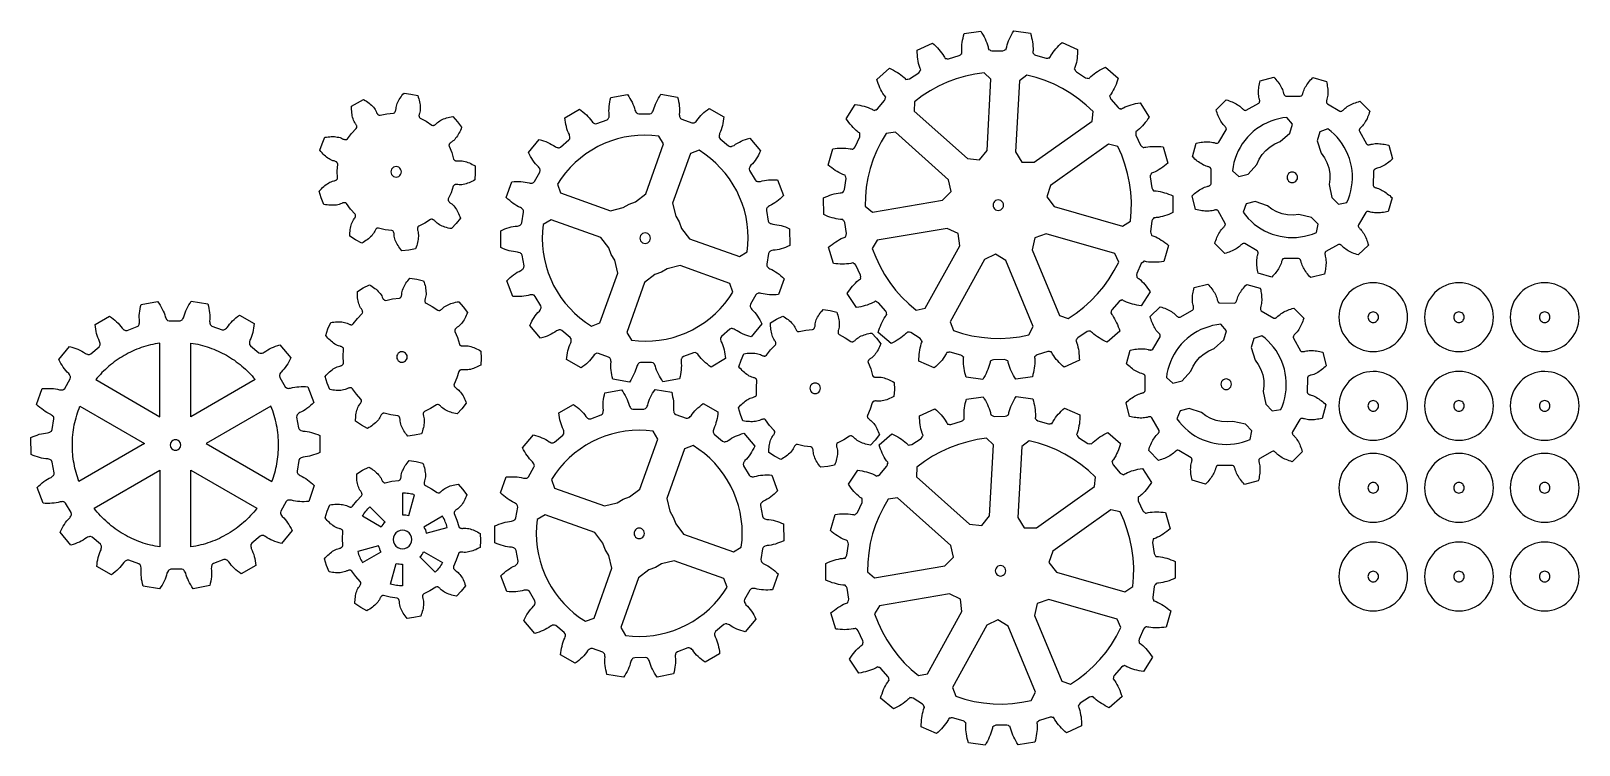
# Model space of a CAD drawing. Extents: x -187 to 64, y -133 to -17.
import ezdxf

# ---------------------------------------------------------------- set-up
doc = ezdxf.new("R2010")
doc.units = 0
doc.layers.get('0').update_dxf_attribs({"linetype": 'CONTINUOUS'})
doc.layers.add('6MM_ENGRAVE', color=245, linetype='CONTINUOUS')

msp = doc.modelspace()

# ---------------------------------------------------------------- linework, layer by layer
for points in [[(-5.51, -49.82), (-5.47, -50.06), (-5.41, -50.17), (-5.36, -50.38), (-5.28, -50.4), (-5.13, -50.45), (-4.97, -50.51), (-4.66, -50.64), (-4.36, -50.8), (-4.05, -50.97), (-3.76, -51.15), (-3.46, -51.35), (-3.17, -51.56), (-2.88, -51.78), (-2.6, -52.02), (-3.35, -54.64), (-3.72, -54.68), (-4.08, -54.72), (-4.44, -54.74), (-4.79, -54.75), (-5.14, -54.75), (-5.49, -54.74), (-5.83, -54.71), (-6.16, -54.66), (-6.33, -54.62), (-6.49, -54.58), (-6.57, -54.56), (-6.71, -54.71), (-6.82, -54.77), (-6.99, -54.95), (-7.72, -56.59), (-7.75, -56.83), (-7.72, -56.95), (-7.74, -57.16), (-7.67, -57.21), (-7.53, -57.3), (-7.4, -57.4), (-7.14, -57.62), (-6.89, -57.85), (-6.65, -58.1), (-6.41, -58.36), (-6.19, -58.63), (-5.97, -58.92), (-5.75, -59.21), (-5.55, -59.51), (-7.01, -61.82), (-7.37, -61.76), (-7.73, -61.69), (-8.08, -61.61), (-8.42, -61.53), (-8.76, -61.42), (-9.09, -61.31), (-9.4, -61.19), (-9.71, -61.04), (-9.86, -60.97), (-10, -60.88), (-10.07, -60.84), (-10.26, -60.94), (-10.38, -60.96), (-10.59, -61.1), (-11.75, -62.46), (-11.85, -62.68), (-11.85, -62.81), (-11.93, -63.01), (-11.87, -63.07), (-11.77, -63.2), (-11.67, -63.33), (-11.48, -63.61), (-11.31, -63.91), (-11.15, -64.21), (-10.99, -64.53), (-10.85, -64.85), (-10.72, -65.19), (-10.6, -65.53), (-10.49, -65.88), (-12.54, -67.68), (-12.87, -67.52), (-13.2, -67.36), (-13.51, -67.18), (-13.81, -67), (-14.11, -66.81), (-14.39, -66.61), (-14.66, -66.4), (-14.91, -66.18), (-15.03, -66.06), (-15.15, -65.94), (-15.2, -65.88), (-15.41, -65.92), (-15.53, -65.91), (-15.77, -65.98), (-17.27, -66.96), (-17.43, -67.15), (-17.46, -67.26), (-17.59, -67.43), (-17.56, -67.51), (-17.49, -67.66), (-17.44, -67.82), (-17.34, -68.14), (-17.25, -68.47), (-17.18, -68.81), (-17.13, -69.16), (-17.08, -69.51), (-17.05, -69.87), (-17.03, -70.23), (-17.02, -70.6), (-19.5, -71.74), (-19.77, -71.5), (-20.04, -71.25), (-20.29, -70.99), (-20.53, -70.73), (-20.76, -70.47), (-20.97, -70.19), (-21.17, -69.92), (-21.35, -69.63), (-21.43, -69.49), (-21.51, -69.34), (-21.54, -69.26), (-21.75, -69.25), (-21.87, -69.2), (-22.12, -69.2), (-23.83, -69.72), (-24.04, -69.85), (-24.11, -69.96), (-24.28, -70.08), (-24.26, -70.16), (-24.24, -70.33), (-24.23, -70.5), (-24.23, -70.83), (-24.24, -71.18), (-24.27, -71.52), (-24.32, -71.87), (-24.37, -72.22), (-24.44, -72.57), (-24.53, -72.92), (-24.62, -73.28), (-27.32, -73.68), (-27.51, -73.37), (-27.69, -73.06), (-27.86, -72.74), (-28.02, -72.42), (-28.17, -72.1), (-28.3, -71.78), (-28.41, -71.46), (-28.5, -71.13), (-28.54, -70.97), (-28.57, -70.81), (-28.58, -70.73), (-28.78, -70.66), (-28.88, -70.58), (-29.12, -70.51), (-30.91, -70.52), (-31.14, -70.59), (-31.24, -70.67), (-31.44, -70.74), (-31.45, -70.83), (-31.47, -70.99), (-31.51, -71.15), (-31.6, -71.48), (-31.71, -71.8), (-31.84, -72.12), (-31.98, -72.45), (-32.13, -72.76), (-32.3, -73.08), (-32.48, -73.4), (-32.67, -73.71), (-35.37, -73.34), (-35.47, -72.99), (-35.55, -72.63), (-35.63, -72.28), (-35.69, -71.93), (-35.74, -71.59), (-35.77, -71.24), (-35.79, -70.9), (-35.79, -70.56), (-35.78, -70.4), (-35.76, -70.23), (-35.75, -70.15), (-35.92, -70.02), (-35.99, -69.92), (-36.2, -69.79), (-37.92, -69.29), (-38.17, -69.3), (-38.28, -69.35), (-38.49, -69.36), (-38.52, -69.44), (-38.6, -69.58), (-38.68, -69.73), (-38.86, -70.02), (-39.05, -70.3), (-39.26, -70.57), (-39.49, -70.84), (-39.73, -71.1), (-39.98, -71.36), (-40.24, -71.62), (-40.51, -71.86), (-43, -70.74), (-42.99, -70.38), (-42.98, -70.01), (-42.95, -69.66), (-42.91, -69.3), (-42.86, -68.96), (-42.79, -68.62), (-42.71, -68.28), (-42.62, -67.96), (-42.56, -67.8), (-42.5, -67.65), (-42.46, -67.57), (-42.59, -67.41), (-42.63, -67.29), (-42.79, -67.1), (-44.3, -66.14), (-44.54, -66.08), (-44.66, -66.09), (-44.87, -66.04), (-44.92, -66.11), (-45.04, -66.23), (-45.16, -66.35), (-45.41, -66.57), (-45.67, -66.79), (-45.95, -66.99), (-46.25, -67.18), (-46.55, -67.37), (-46.86, -67.55), (-47.18, -67.72), (-47.51, -67.88), (-49.58, -66.1), (-49.48, -65.75), (-49.36, -65.41), (-49.23, -65.07), (-49.09, -64.75), (-48.95, -64.43), (-48.79, -64.12), (-48.62, -63.82), (-48.43, -63.54), (-48.34, -63.4), (-48.23, -63.27), (-48.18, -63.21), (-48.26, -63.01), (-48.26, -62.89), (-48.36, -62.67), (-49.54, -61.32), (-49.75, -61.19), (-49.87, -61.17), (-50.06, -61.07), (-50.13, -61.11), (-50.27, -61.2), (-50.42, -61.28), (-50.72, -61.42), (-51.04, -61.55), (-51.36, -61.67), (-51.7, -61.77), (-52.04, -61.87), (-52.39, -61.95), (-52.75, -62.02), (-53.11, -62.08), (-54.6, -59.79), (-54.39, -59.49), (-54.18, -59.19), (-53.97, -58.91), (-53.74, -58.63), (-53.51, -58.37), (-53.27, -58.12), (-53.03, -57.88), (-52.77, -57.66), (-52.64, -57.56), (-52.5, -57.46), (-52.43, -57.42), (-52.45, -57.21), (-52.42, -57.09), (-52.46, -56.84), (-53.21, -55.22), (-53.37, -55.03), (-53.49, -54.98), (-53.63, -54.83), (-53.71, -54.85), (-53.87, -54.89), (-54.04, -54.93), (-54.37, -54.98), (-54.71, -55.02), (-55.06, -55.04), (-55.41, -55.04), (-55.76, -55.04), (-56.12, -55.02), (-56.48, -54.99), (-56.85, -54.94), (-57.63, -52.33), (-57.35, -52.09), (-57.06, -51.87), (-56.78, -51.65), (-56.48, -51.45), (-56.19, -51.27), (-55.89, -51.09), (-55.58, -50.93), (-55.28, -50.8), (-55.12, -50.73), (-54.96, -50.68), (-54.88, -50.66), (-54.84, -50.45), (-54.78, -50.34), (-54.74, -50.1), (-55.01, -48.33), (-55.12, -48.1), (-55.21, -48.02), (-55.31, -47.84), (-55.39, -47.84), (-55.56, -47.83), (-55.72, -47.82), (-56.06, -47.78), (-56.39, -47.71), (-56.73, -47.64), (-57.07, -47.54), (-57.41, -47.44), (-57.75, -47.32), (-58.08, -47.18), (-58.42, -47.04), (-58.44, -44.31), (-58.1, -44.16), (-57.76, -44.03), (-57.43, -43.91), (-57.09, -43.79), (-56.75, -43.7), (-56.42, -43.62), (-56.08, -43.55), (-55.75, -43.5), (-55.58, -43.49), (-55.41, -43.48), (-55.33, -43.48), (-55.23, -43.29), (-55.14, -43.21), (-55.04, -42.99), (-54.79, -41.21), (-54.83, -40.97), (-54.9, -40.86), (-54.94, -40.65), (-55.02, -40.63), (-55.18, -40.58), (-55.34, -40.52), (-55.64, -40.39), (-55.95, -40.23), (-56.25, -40.06), (-56.55, -39.88), (-56.84, -39.68), (-57.13, -39.47), (-57.42, -39.25), (-57.71, -39.01), (-56.95, -36.39), (-56.59, -36.35), (-56.23, -36.31), (-55.87, -36.29), (-55.51, -36.28), (-55.16, -36.28), (-54.82, -36.29), (-54.48, -36.32), (-54.14, -36.37), (-53.98, -36.41), (-53.82, -36.45), (-53.74, -36.47), (-53.59, -36.32), (-53.48, -36.26), (-53.32, -36.08), (-52.58, -34.44), (-52.55, -34.2), (-52.59, -34.08), (-52.57, -33.87), (-52.64, -33.82), (-52.78, -33.73), (-52.91, -33.63), (-53.17, -33.41), (-53.42, -33.18), (-53.66, -32.93), (-53.89, -32.67), (-54.12, -32.4), (-54.34, -32.11), (-54.55, -31.82), (-54.76, -31.52), (-53.3, -29.21), (-52.93, -29.27), (-52.58, -29.34), (-52.23, -29.42), (-51.88, -29.5), (-51.55, -29.61), (-51.22, -29.72), (-50.9, -29.84), (-50.6, -29.99), (-50.45, -30.06), (-50.31, -30.15), (-50.24, -30.19), (-50.05, -30.09), (-49.93, -30.07), (-49.72, -29.93), (-48.56, -28.57), (-48.46, -28.35), (-48.45, -28.22), (-48.38, -28.02), (-48.43, -27.96), (-48.54, -27.83), (-48.64, -27.7), (-48.83, -27.42), (-49, -27.12), (-49.16, -26.82), (-49.31, -26.5), (-49.45, -26.18), (-49.58, -25.84), (-49.71, -25.5), (-49.82, -25.15), (-47.77, -23.35), (-47.43, -23.51), (-47.11, -23.67), (-46.8, -23.85), (-46.49, -24.03), (-46.2, -24.22), (-45.92, -24.42), (-45.65, -24.63), (-45.39, -24.85), (-45.27, -24.97), (-45.16, -25.09), (-45.11, -25.15), (-44.9, -25.11), (-44.78, -25.12), (-44.54, -25.05), (-43.04, -24.08), (-42.88, -23.88), (-42.84, -23.77), (-42.71, -23.6), (-42.75, -23.52), (-42.81, -23.37), (-42.87, -23.21), (-42.97, -22.89), (-43.05, -22.56), (-43.12, -22.22), (-43.18, -21.87), (-43.22, -21.52), (-43.25, -21.16), (-43.27, -20.8), (-43.28, -20.43), (-40.81, -19.29), (-40.53, -19.53), (-40.27, -19.78), (-40.02, -20.04), (-39.78, -20.3), (-39.55, -20.56), (-39.34, -20.84), (-39.14, -21.11), (-38.96, -21.4), (-38.87, -21.54), (-38.8, -21.69), (-38.76, -21.77), (-38.55, -21.78), (-38.44, -21.83), (-38.19, -21.83), (-36.48, -21.31), (-36.27, -21.18), (-36.2, -21.07), (-36.03, -20.95), (-36.04, -20.87), (-36.06, -20.7), (-36.07, -20.53), (-36.08, -20.2), (-36.06, -19.85), (-36.03, -19.51), (-35.99, -19.16), (-35.93, -18.81), (-35.86, -18.46), (-35.78, -18.11), (-35.69, -17.75), (-32.99, -17.35), (-32.79, -17.66), (-32.61, -17.97), (-32.44, -18.29), (-32.28, -18.61), (-32.14, -18.93), (-32.01, -19.25), (-31.9, -19.57), (-31.8, -19.9), (-31.77, -20.06), (-31.74, -20.22), (-31.72, -20.3), (-31.52, -20.37), (-31.43, -20.45), (-31.19, -20.52), (-29.4, -20.51), (-29.16, -20.44), (-29.07, -20.36), (-28.87, -20.29), (-28.86, -20.2), (-28.83, -20.04), (-28.79, -19.88), (-28.7, -19.55), (-28.6, -19.23), (-28.47, -18.91), (-28.33, -18.59), (-28.18, -18.27), (-28.01, -17.95), (-27.83, -17.63), (-27.64, -17.32), (-24.94, -17.69), (-24.84, -18.04), (-24.75, -18.4), (-24.68, -18.75), (-24.62, -19.1), (-24.57, -19.44), (-24.54, -19.79), (-24.52, -20.13), (-24.52, -20.47), (-24.53, -20.63), (-24.55, -20.8), (-24.56, -20.88), (-24.38, -21.01), (-24.32, -21.11), (-24.11, -21.24), (-22.39, -21.74), (-22.14, -21.73), (-22.03, -21.68), (-21.81, -21.67), (-21.78, -21.59), (-21.71, -21.45), (-21.63, -21.3), (-21.45, -21.01), (-21.25, -20.73), (-21.04, -20.46), (-20.82, -20.19), (-20.58, -19.93), (-20.33, -19.67), (-20.07, -19.41), (-19.8, -19.17), (-17.31, -20.29), (-17.31, -20.65), (-17.33, -21.02), (-17.36, -21.37), (-17.4, -21.73), (-17.45, -22.07), (-17.51, -22.41), (-17.59, -22.75), (-17.69, -23.07), (-17.75, -23.23), (-17.81, -23.38), (-17.84, -23.46), (-17.71, -23.62), (-17.68, -23.74), (-17.51, -23.93), (-16, -24.89), (-15.76, -24.95), (-15.64, -24.94), (-15.43, -24.99), (-15.38, -24.92), (-15.27, -24.8), (-15.15, -24.68), (-14.9, -24.46), (-14.63, -24.24), (-14.35, -24.04), (-14.06, -23.85), (-13.76, -23.66), (-13.45, -23.48), (-13.12, -23.31), (-12.79, -23.15), (-10.72, -24.93), (-10.83, -25.28), (-10.95, -25.62), (-11.08, -25.96), (-11.21, -26.28), (-11.36, -26.6), (-11.52, -26.91), (-11.69, -27.21), (-11.87, -27.49), (-11.97, -27.63), (-12.07, -27.76), (-12.13, -27.82), (-12.05, -28.02), (-12.05, -28.14), (-11.94, -28.36), (-10.76, -29.71), (-10.55, -29.84), (-10.43, -29.86), (-10.25, -29.96), (-10.18, -29.92), (-10.04, -29.83), (-9.89, -29.75), (-9.58, -29.61), (-9.27, -29.48), (-8.94, -29.36), (-8.61, -29.26), (-8.26, -29.16), (-7.92, -29.08), (-7.56, -29.01), (-7.2, -28.95), (-5.71, -31.24), (-5.91, -31.54), (-6.12, -31.84), (-6.34, -32.12), (-6.56, -32.4), (-6.79, -32.66), (-7.03, -32.91), (-7.28, -33.15), (-7.53, -33.37), (-7.67, -33.47), (-7.8, -33.57), (-7.87, -33.61), (-7.85, -33.82), (-7.88, -33.94), (-7.85, -34.19), (-7.1, -35.81), (-6.93, -36), (-6.82, -36.05), (-6.67, -36.2), (-6.59, -36.18), (-6.43, -36.14), (-6.27, -36.1), (-5.94, -36.05), (-5.6, -36.01), (-5.25, -35.99), (-4.9, -35.99), (-4.54, -35.99), (-4.19, -36.01), (-3.82, -36.04), (-3.46, -36.09), (-2.68, -38.7), (-2.96, -38.94), (-3.24, -39.16), (-3.53, -39.38), (-3.82, -39.58), (-4.12, -39.76), (-4.42, -39.94), (-4.72, -40.1), (-5.03, -40.23), (-5.18, -40.3), (-5.34, -40.35), (-5.42, -40.37), (-5.46, -40.58), (-5.53, -40.69), (-5.56, -40.93), (-5.3, -42.7), (-5.19, -42.93), (-5.1, -43.01), (-5, -43.19), (-4.92, -43.19), (-4.75, -43.2), (-4.58, -43.21), (-4.25, -43.25), (-3.91, -43.32), (-3.58, -43.39), (-3.24, -43.49), (-2.9, -43.59), (-2.56, -43.71), (-2.22, -43.85), (-1.88, -43.99), (-1.87, -46.72), (-2.21, -46.87), (-2.54, -47), (-2.88, -47.12), (-3.22, -47.24), (-3.55, -47.33), (-3.89, -47.41), (-4.22, -47.48), (-4.56, -47.53), (-4.73, -47.54), (-4.89, -47.55), (-4.97, -47.55), (-5.07, -47.74), (-5.16, -47.82), (-5.27, -48.04)], [(-31.96, -36.64), (-31.33, -25.13), (-32.42, -24.07), (-33.96, -24.29), (-35.47, -24.62), (-36.96, -25.06), (-38.42, -25.6), (-39.83, -26.25), (-41.19, -26.99), (-42.49, -27.83), (-43.73, -28.77), (-43.76, -30.29), (-35.16, -37.96), (-33.2, -38.17)], [(-24.34, -38.56), (-14.95, -31.89), (-14.8, -30.37), (-15.93, -29.31), (-17.13, -28.33), (-18.4, -27.44), (-19.73, -26.64), (-21.12, -25.94), (-22.55, -25.34), (-24.02, -24.84), (-25.53, -24.45), (-26.73, -25.38), (-27.37, -36.89), (-26.31, -38.55)], [(5.44, -46.44), (5.33, -46.34), (5.26, -46.31), (5.19, -46.29), (5.13, -46.29), (5.07, -46.29), (5.01, -46.29), (4.9, -46.31), (4.79, -46.33), (4.68, -46.36), (4.47, -46.41), (4.24, -46.44), (4.01, -46.46), (3.78, -46.47), (3.54, -46.47), (3.3, -46.46), (3.06, -46.44), (2.81, -46.41), (2.57, -46.37), (2.32, -46.33), (2.06, -46.27), (1.81, -46.21), (1.24, -43.99), (1.43, -43.81), (1.63, -43.64), (1.82, -43.48), (2.02, -43.33), (2.22, -43.18), (2.43, -43.05), (2.63, -42.92), (2.84, -42.81), (3.05, -42.7), (3.26, -42.61), (3.47, -42.53), (3.69, -42.47), (3.79, -42.45), (3.9, -42.42), (4.01, -42.37), (4.06, -42.35), (4.11, -42.32), (4.16, -42.28), (4.21, -42.24), (4.26, -42.18), (4.31, -42.04), (4.33, -39.71), (4.29, -39.56), (4.24, -39.5), (4.19, -39.45), (4.14, -39.42), (4.09, -39.39), (4.04, -39.36), (3.93, -39.32), (3.83, -39.28), (3.72, -39.25), (3.51, -39.19), (3.29, -39.11), (3.09, -39.01), (2.88, -38.9), (2.68, -38.78), (2.47, -38.65), (2.27, -38.51), (2.07, -38.37), (1.88, -38.21), (1.69, -38.04), (1.5, -37.87), (1.31, -37.69), (1.92, -35.48), (2.18, -35.43), (2.43, -35.38), (2.68, -35.33), (2.93, -35.3), (3.18, -35.28), (3.42, -35.26), (3.66, -35.25), (3.9, -35.26), (4.13, -35.27), (4.36, -35.3), (4.58, -35.34), (4.8, -35.39), (4.9, -35.42), (5.01, -35.45), (5.13, -35.47), (5.18, -35.47), (5.24, -35.47), (5.31, -35.47), (5.37, -35.45), (5.45, -35.43), (5.56, -35.32), (6.74, -33.32), (6.78, -33.17), (6.77, -33.09), (6.75, -33.03), (6.72, -32.97), (6.69, -32.92), (6.66, -32.87), (6.59, -32.78), (6.52, -32.7), (6.44, -32.62), (6.28, -32.46), (6.14, -32.28), (6.01, -32.09), (5.89, -31.9), (5.77, -31.69), (5.66, -31.48), (5.55, -31.26), (5.46, -31.03), (5.37, -30.79), (5.28, -30.55), (5.2, -30.31), (5.13, -30.06), (6.77, -28.46), (7.02, -28.53), (7.26, -28.62), (7.5, -28.71), (7.73, -28.8), (7.96, -28.9), (8.18, -29.01), (8.39, -29.13), (8.59, -29.25), (8.78, -29.38), (8.97, -29.51), (9.14, -29.66), (9.3, -29.81), (9.38, -29.89), (9.46, -29.97), (9.55, -30.04), (9.6, -30.08), (9.65, -30.11), (9.71, -30.13), (9.77, -30.15), (9.85, -30.17), (9.99, -30.13), (12.02, -28.99), (12.13, -28.88), (12.16, -28.81), (12.17, -28.74), (12.18, -28.68), (12.18, -28.62), (12.18, -28.56), (12.16, -28.45), (12.14, -28.34), (12.11, -28.23), (12.06, -28.02), (12.02, -27.79), (12, -27.56), (11.99, -27.33), (11.99, -27.09), (12, -26.85), (12.03, -26.61), (12.06, -26.36), (12.09, -26.12), (12.14, -25.87), (12.2, -25.61), (12.26, -25.36), (14.47, -24.79), (14.65, -24.98), (14.82, -25.18), (14.98, -25.37), (15.14, -25.57), (15.28, -25.77), (15.42, -25.98), (15.54, -26.18), (15.66, -26.39), (15.76, -26.6), (15.85, -26.81), (15.93, -27.02), (15.99, -27.24), (16.02, -27.34), (16.05, -27.45), (16.09, -27.56), (16.12, -27.61), (16.15, -27.66), (16.18, -27.71), (16.23, -27.76), (16.28, -27.81), (16.43, -27.86), (18.76, -27.88), (18.91, -27.84), (18.97, -27.79), (19.01, -27.74), (19.05, -27.69), (19.08, -27.64), (19.11, -27.59), (19.15, -27.48), (19.18, -27.38), (19.21, -27.27), (19.28, -27.06), (19.36, -26.85), (19.45, -26.64), (19.56, -26.43), (19.68, -26.23), (19.81, -26.02), (19.95, -25.82), (20.1, -25.63), (20.26, -25.43), (20.42, -25.24), (20.6, -25.05), (20.78, -24.86), (22.98, -25.47), (23.04, -25.73), (23.09, -25.98), (23.13, -26.23), (23.17, -26.48), (23.19, -26.73), (23.21, -26.97), (23.21, -27.21), (23.21, -27.45), (23.19, -27.68), (23.17, -27.91), (23.13, -28.13), (23.08, -28.35), (23.04, -28.45), (23.02, -28.56), (23, -28.68), (23, -28.73), (23, -28.79), (23, -28.86), (23.01, -28.92), (23.04, -29), (23.14, -29.11), (25.15, -30.29), (25.3, -30.33), (25.37, -30.32), (25.44, -30.3), (25.49, -30.27), (25.55, -30.24), (25.6, -30.21), (25.69, -30.14), (25.77, -30.07), (25.85, -29.99), (26.01, -29.83), (26.19, -29.69), (26.37, -29.56), (26.57, -29.44), (26.78, -29.32), (26.99, -29.21), (27.21, -29.1), (27.44, -29.01), (27.67, -28.92), (27.91, -28.83), (28.16, -28.76), (28.41, -28.68), (30.01, -30.32), (29.93, -30.57), (29.85, -30.81), (29.76, -31.05), (29.66, -31.28), (29.56, -31.51), (29.45, -31.73), (29.34, -31.94), (29.22, -32.14), (29.09, -32.33), (28.95, -32.52), (28.81, -32.69), (28.65, -32.85), (28.57, -32.93), (28.49, -33.01), (28.42, -33.1), (28.39, -33.15), (28.36, -33.2), (28.33, -33.26), (28.31, -33.32), (28.3, -33.4), (28.33, -33.54), (29.48, -35.57), (29.58, -35.68), (29.66, -35.71), (29.72, -35.72), (29.79, -35.73), (29.85, -35.73), (29.9, -35.73), (30.02, -35.71), (30.13, -35.69), (30.23, -35.66), (30.45, -35.61), (30.67, -35.57), (30.9, -35.55), (31.14, -35.54), (31.37, -35.54), (31.61, -35.56), (31.86, -35.58), (32.1, -35.61), (32.35, -35.64), (32.6, -35.69), (32.85, -35.75), (33.1, -35.81), (33.67, -38.02), (33.48, -38.2), (33.29, -38.37), (33.09, -38.53), (32.89, -38.69), (32.69, -38.83), (32.49, -38.97), (32.28, -39.09), (32.08, -39.21), (31.87, -39.31), (31.66, -39.4), (31.44, -39.48), (31.23, -39.54), (31.12, -39.57), (31.02, -39.6), (30.91, -39.64), (30.86, -39.67), (30.8, -39.7), (30.75, -39.73), (30.7, -39.78), (30.65, -39.84), (30.61, -39.98), (30.58, -42.31), (30.62, -42.46), (30.67, -42.52), (30.72, -42.56), (30.77, -42.6), (30.83, -42.63), (30.88, -42.66), (30.98, -42.7), (31.09, -42.73), (31.2, -42.76), (31.41, -42.83), (31.62, -42.91), (31.83, -43.01), (32.04, -43.11), (32.24, -43.23), (32.44, -43.36), (32.64, -43.5), (32.84, -43.65), (33.04, -43.81), (33.23, -43.97), (33.42, -44.15), (33.61, -44.33), (32.99, -46.53), (32.74, -46.59), (32.48, -46.64), (32.23, -46.68), (31.98, -46.72), (31.74, -46.74), (31.5, -46.76), (31.25, -46.76), (31.02, -46.76), (30.79, -46.74), (30.56, -46.72), (30.33, -46.68), (30.12, -46.63), (30.01, -46.59), (29.9, -46.57), (29.79, -46.55), (29.73, -46.55), (29.67, -46.55), (29.61, -46.55), (29.54, -46.56), (29.47, -46.59), (29.36, -46.69), (28.17, -48.7), (28.14, -48.85), (28.15, -48.92), (28.17, -48.99), (28.19, -49.04), (28.22, -49.1), (28.26, -49.15), (28.32, -49.24), (28.4, -49.32), (28.48, -49.4), (28.63, -49.56), (28.77, -49.74), (28.91, -49.92), (29.03, -50.12), (29.15, -50.33), (29.26, -50.54), (29.36, -50.76), (29.46, -50.99), (29.55, -51.22), (29.63, -51.46), (29.71, -51.71), (29.78, -51.96), (28.15, -53.56), (27.9, -53.48), (27.66, -53.4), (27.42, -53.31), (27.18, -53.22), (26.96, -53.11), (26.74, -53.01), (26.53, -52.89), (26.33, -52.77), (26.13, -52.64), (25.95, -52.5), (25.77, -52.36), (25.61, -52.2), (25.54, -52.12), (25.46, -52.05), (25.37, -51.97), (25.32, -51.94), (25.27, -51.91), (25.21, -51.88), (25.15, -51.86), (25.07, -51.85), (24.92, -51.88), (22.89, -53.03), (22.79, -53.14), (22.76, -53.21), (22.74, -53.27), (22.74, -53.34), (22.74, -53.4), (22.74, -53.45), (22.76, -53.57), (22.78, -53.68), (22.81, -53.78), (22.86, -54), (22.89, -54.22), (22.91, -54.45), (22.92, -54.69), (22.92, -54.92), (22.91, -55.16), (22.89, -55.41), (22.86, -55.65), (22.82, -55.9), (22.77, -56.15), (22.72, -56.4), (22.65, -56.66), (20.44, -57.22), (20.26, -57.03), (20.09, -56.84), (19.93, -56.64), (19.78, -56.44), (19.63, -56.24), (19.5, -56.04), (19.37, -55.83), (19.26, -55.63), (19.15, -55.42), (19.06, -55.21), (18.98, -55), (18.92, -54.78), (18.9, -54.67), (18.87, -54.57), (18.82, -54.46), (18.8, -54.41), (18.77, -54.35), (18.73, -54.3), (18.69, -54.25), (18.63, -54.2), (18.48, -54.16), (16.16, -54.13), (16.01, -54.17), (15.95, -54.22), (15.9, -54.27), (15.87, -54.32), (15.84, -54.38), (15.81, -54.43), (15.77, -54.53), (15.73, -54.64), (15.7, -54.75), (15.64, -54.96), (15.56, -55.17), (15.46, -55.38), (15.35, -55.59), (15.23, -55.79), (15.1, -55.99), (14.96, -56.19), (14.81, -56.39), (14.66, -56.59), (14.49, -56.78), (14.32, -56.97), (14.14, -57.16), (11.93, -56.54), (11.88, -56.29), (11.83, -56.04), (11.78, -55.78), (11.75, -55.54), (11.73, -55.29), (11.71, -55.05), (11.7, -54.81), (11.71, -54.57), (11.72, -54.34), (11.75, -54.11), (11.79, -53.88), (11.84, -53.67), (11.87, -53.56), (11.9, -53.45), (11.92, -53.34), (11.92, -53.28), (11.92, -53.22), (11.92, -53.16), (11.9, -53.09), (11.88, -53.02), (11.77, -52.91), (9.77, -51.73), (9.62, -51.69), (9.54, -51.7), (9.48, -51.72), (9.42, -51.75), (9.37, -51.77), (9.32, -51.81), (9.23, -51.88), (9.15, -51.95), (9.07, -52.03), (8.91, -52.18), (8.73, -52.32), (8.54, -52.46), (8.35, -52.58), (8.14, -52.7), (7.93, -52.81), (7.71, -52.91), (7.48, -53.01), (7.24, -53.1), (7, -53.18), (6.76, -53.26), (6.51, -53.33), (4.91, -51.7), (4.98, -51.45), (5.07, -51.21), (5.16, -50.97), (5.25, -50.74), (5.35, -50.51), (5.46, -50.29), (5.58, -50.08), (5.7, -49.88), (5.83, -49.68), (5.96, -49.5), (6.11, -49.32), (6.26, -49.16), (6.34, -49.09), (6.42, -49.01), (6.49, -48.92), (6.52, -48.87), (6.56, -48.82), (6.58, -48.76), (6.6, -48.7), (6.62, -48.62), (6.58, -48.47)], [(-135.7, -45.24), (-135.83, -45.14), (-135.91, -45.11), (-135.97, -45.11), (-136.04, -45.11), (-136.1, -45.11), (-136.16, -45.12), (-136.27, -45.15), (-136.38, -45.18), (-136.48, -45.23), (-136.68, -45.32), (-136.89, -45.4), (-137.11, -45.45), (-137.34, -45.49), (-137.58, -45.51), (-137.82, -45.53), (-138.07, -45.53), (-138.32, -45.52), (-138.57, -45.5), (-138.83, -45.47), (-139.09, -45.43), (-139.36, -45.38), (-139.78, -44.33), (-140.1, -43.26), (-139.92, -43.05), (-139.74, -42.86), (-139.56, -42.67), (-139.37, -42.5), (-139.18, -42.33), (-138.98, -42.18), (-138.78, -42.04), (-138.58, -41.92), (-138.38, -41.8), (-138.17, -41.71), (-137.96, -41.63), (-137.74, -41.59), (-137.64, -41.56), (-137.53, -41.52), (-137.43, -41.47), (-137.38, -41.44), (-137.33, -41.41), (-137.28, -41.37), (-137.23, -41.32), (-137.18, -41.25), (-137.14, -41.09), (-137.19, -39.98), (-137.11, -38.88), (-137.14, -38.71), (-137.19, -38.65), (-137.24, -38.6), (-137.29, -38.55), (-137.34, -38.52), (-137.39, -38.49), (-137.49, -38.44), (-137.59, -38.4), (-137.7, -38.36), (-137.91, -38.31), (-138.12, -38.23), (-138.33, -38.13), (-138.53, -38.01), (-138.73, -37.88), (-138.92, -37.73), (-139.11, -37.58), (-139.3, -37.41), (-139.48, -37.23), (-139.66, -37.04), (-139.84, -36.84), (-140, -36.63), (-139.65, -35.56), (-139.21, -34.53), (-138.94, -34.49), (-138.68, -34.45), (-138.42, -34.43), (-138.16, -34.42), (-137.91, -34.41), (-137.66, -34.42), (-137.42, -34.44), (-137.19, -34.48), (-136.96, -34.52), (-136.74, -34.58), (-136.53, -34.66), (-136.33, -34.76), (-136.23, -34.81), (-136.13, -34.85), (-136.02, -34.88), (-135.96, -34.89), (-135.9, -34.9), (-135.83, -34.9), (-135.76, -34.89), (-135.68, -34.87), (-135.55, -34.77), (-134.88, -33.89), (-134.11, -33.09), (-134.03, -32.95), (-134.02, -32.87), (-134.02, -32.8), (-134.03, -32.73), (-134.05, -32.68), (-134.07, -32.62), (-134.11, -32.51), (-134.16, -32.42), (-134.23, -32.32), (-134.36, -32.14), (-134.46, -31.95), (-134.56, -31.74), (-134.63, -31.52), (-134.7, -31.29), (-134.76, -31.06), (-134.8, -30.81), (-134.84, -30.56), (-134.86, -30.31), (-134.88, -30.05), (-134.88, -29.78), (-134.87, -29.51), (-133.92, -28.92), (-132.92, -28.42), (-132.68, -28.55), (-132.46, -28.7), (-132.25, -28.85), (-132.04, -29), (-131.85, -29.16), (-131.66, -29.33), (-131.49, -29.5), (-131.33, -29.67), (-131.19, -29.86), (-131.06, -30.04), (-130.95, -30.24), (-130.86, -30.44), (-130.82, -30.54), (-130.76, -30.64), (-130.69, -30.73), (-130.66, -30.78), (-130.61, -30.82), (-130.57, -30.87), (-130.51, -30.91), (-130.43, -30.94), (-130.27, -30.95), (-129.19, -30.71), (-128.09, -30.6), (-127.93, -30.54), (-127.87, -30.48), (-127.83, -30.42), (-127.8, -30.37), (-127.77, -30.31), (-127.75, -30.26), (-127.72, -30.15), (-127.69, -30.04), (-127.68, -29.93), (-127.67, -29.71), (-127.62, -29.49), (-127.56, -29.27), (-127.48, -29.05), (-127.38, -28.83), (-127.27, -28.62), (-127.15, -28.4), (-127.02, -28.19), (-126.87, -27.98), (-126.72, -27.77), (-126.55, -27.56), (-126.37, -27.36), (-125.26, -27.52), (-124.17, -27.78), (-124.08, -28.03), (-124, -28.28), (-123.93, -28.54), (-123.87, -28.79), (-123.83, -29.03), (-123.79, -29.28), (-123.77, -29.52), (-123.76, -29.76), (-123.77, -29.99), (-123.79, -30.22), (-123.83, -30.44), (-123.9, -30.65), (-123.92, -30.76), (-123.94, -30.87), (-123.96, -30.98), (-123.96, -31.04), (-123.95, -31.1), (-123.94, -31.17), (-123.92, -31.23), (-123.89, -31.31), (-123.77, -31.42), (-122.78, -31.93), (-121.87, -32.55), (-121.71, -32.61), (-121.63, -32.6), (-121.56, -32.58), (-121.5, -32.56), (-121.44, -32.54), (-121.39, -32.51), (-121.3, -32.45), (-121.21, -32.38), (-121.13, -32.3), (-120.97, -32.14), (-120.8, -32), (-120.61, -31.87), (-120.41, -31.76), (-120.19, -31.65), (-119.97, -31.56), (-119.74, -31.47), (-119.5, -31.39), (-119.25, -31.32), (-119, -31.27), (-118.74, -31.21), (-118.47, -31.17), (-117.72, -32.01), (-117.05, -32.91), (-117.15, -33.16), (-117.25, -33.41), (-117.36, -33.65), (-117.48, -33.87), (-117.6, -34.09), (-117.73, -34.3), (-117.87, -34.5), (-118.02, -34.69), (-118.17, -34.87), (-118.33, -35.03), (-118.51, -35.17), (-118.69, -35.29), (-118.78, -35.35), (-118.87, -35.42), (-118.95, -35.5), (-118.99, -35.55), (-119.03, -35.6), (-119.06, -35.65), (-119.09, -35.72), (-119.11, -35.79), (-119.09, -35.96), (-118.66, -36.98), (-118.36, -38.05), (-118.27, -38.19), (-118.21, -38.24), (-118.15, -38.27), (-118.09, -38.29), (-118.03, -38.31), (-117.97, -38.32), (-117.86, -38.33), (-117.74, -38.34), (-117.63, -38.33), (-117.41, -38.31), (-117.19, -38.31), (-116.96, -38.34), (-116.73, -38.38), (-116.5, -38.43), (-116.27, -38.5), (-116.04, -38.59), (-115.8, -38.68), (-115.57, -38.79), (-115.34, -38.91), (-115.1, -39.03), (-114.87, -39.17), (-114.84, -40.3), (-114.9, -41.41), (-115.14, -41.55), (-115.38, -41.67), (-115.61, -41.78), (-115.85, -41.88), (-116.08, -41.97), (-116.32, -42.05), (-116.55, -42.11), (-116.79, -42.16), (-117.02, -42.2), (-117.24, -42.21), (-117.47, -42.21), (-117.69, -42.18), (-117.8, -42.17), (-117.91, -42.17), (-118.02, -42.18), (-118.08, -42.19), (-118.14, -42.21), (-118.2, -42.23), (-118.27, -42.26), (-118.33, -42.3), (-118.42, -42.44), (-118.76, -43.5), (-119.21, -44.51), (-119.23, -44.68), (-119.21, -44.76), (-119.19, -44.82), (-119.15, -44.88), (-119.12, -44.93), (-119.08, -44.97), (-119, -45.06), (-118.92, -45.13), (-118.83, -45.2), (-118.65, -45.32), (-118.48, -45.46), (-118.32, -45.63), (-118.17, -45.81), (-118.03, -46), (-117.9, -46.2), (-117.77, -46.42), (-117.66, -46.64), (-117.54, -46.87), (-117.44, -47.11), (-117.35, -47.36), (-117.26, -47.62), (-117.95, -48.5), (-118.72, -49.31), (-118.99, -49.26), (-119.25, -49.21), (-119.5, -49.14), (-119.75, -49.06), (-119.98, -48.98), (-120.21, -48.89), (-120.43, -48.78), (-120.64, -48.67), (-120.84, -48.55), (-121.03, -48.42), (-121.2, -48.27), (-121.35, -48.11), (-121.43, -48.03), (-121.51, -47.96), (-121.61, -47.9), (-121.66, -47.87), (-121.71, -47.84), (-121.77, -47.82), (-121.84, -47.8), (-121.92, -47.79), (-122.08, -47.84), (-123.01, -48.43), (-124.01, -48.92), (-124.14, -49.03), (-124.17, -49.1), (-124.19, -49.17), (-124.2, -49.23), (-124.21, -49.29), (-124.21, -49.35), (-124.2, -49.47), (-124.19, -49.58), (-124.16, -49.68), (-124.1, -49.9), (-124.07, -50.12), (-124.05, -50.34), (-124.05, -50.58), (-124.07, -50.82), (-124.1, -51.06), (-124.14, -51.3), (-124.19, -51.55), (-124.25, -51.8), (-124.33, -52.05), (-124.42, -52.3), (-124.51, -52.55), (-125.61, -52.78), (-126.73, -52.91), (-126.9, -52.7), (-127.06, -52.49), (-127.21, -52.27), (-127.35, -52.06), (-127.48, -51.84), (-127.59, -51.62), (-127.7, -51.4), (-127.79, -51.18), (-127.86, -50.96), (-127.92, -50.74), (-127.96, -50.52), (-127.96, -50.3), (-127.98, -50.19), (-127.99, -50.08), (-128.02, -49.97), (-128.04, -49.91), (-128.07, -49.86), (-128.1, -49.8), (-128.14, -49.74), (-128.2, -49.69), (-128.35, -49.62), (-129.45, -49.48), (-130.52, -49.21), (-130.69, -49.21), (-130.76, -49.24), (-130.82, -49.28), (-130.87, -49.32), (-130.92, -49.36), (-130.96, -49.41), (-131.02, -49.5), (-131.08, -49.6), (-131.13, -49.7), (-131.22, -49.9), (-131.34, -50.09), (-131.47, -50.27), (-131.62, -50.45), (-131.79, -50.62), (-131.96, -50.79), (-132.15, -50.95), (-132.35, -51.1), (-132.56, -51.25), (-132.78, -51.4), (-133.01, -51.53), (-133.24, -51.66), (-134.23, -51.13), (-135.17, -50.52), (-135.17, -50.25), (-135.15, -49.98), (-135.13, -49.72), (-135.1, -49.47), (-135.06, -49.22), (-135.01, -48.98), (-134.94, -48.74), (-134.87, -48.51), (-134.79, -48.3), (-134.69, -48.09), (-134.58, -47.9), (-134.44, -47.72), (-134.38, -47.63), (-134.32, -47.54), (-134.27, -47.43), (-134.25, -47.38), (-134.23, -47.32), (-134.22, -47.25), (-134.22, -47.18), (-134.22, -47.1), (-134.3, -46.96), (-135.05, -46.14)], [(-67.65, -55.07), (-67.62, -55.32), (-67.56, -55.43), (-67.49, -55.52), (-67.42, -55.58), (-67.28, -55.7), (-67.14, -55.8), (-66.83, -55.94), (-66.53, -56.1), (-66.24, -56.28), (-65.95, -56.47), (-65.66, -56.69), (-65.38, -56.92), (-65.11, -57.16), (-64.84, -57.41), (-65.75, -59.98), (-66.12, -60.01), (-66.49, -60.02), (-66.85, -60.02), (-67.21, -60.01), (-67.55, -59.98), (-67.9, -59.93), (-68.23, -59.87), (-68.55, -59.78), (-68.73, -59.76), (-68.91, -59.76), (-69.01, -59.77), (-69.11, -59.8), (-69.23, -59.84), (-69.41, -60.02), (-70.28, -61.55), (-70.34, -61.8), (-70.32, -61.92), (-70.28, -62.02), (-70.24, -62.11), (-70.15, -62.26), (-70.05, -62.41), (-69.81, -62.64), (-69.58, -62.89), (-69.36, -63.16), (-69.16, -63.45), (-68.97, -63.75), (-68.78, -64.06), (-68.61, -64.38), (-68.44, -64.71), (-70.18, -66.81), (-70.53, -66.71), (-70.88, -66.59), (-71.22, -66.47), (-71.55, -66.34), (-71.87, -66.19), (-72.17, -66.03), (-72.46, -65.85), (-72.74, -65.66), (-72.9, -65.59), (-73.07, -65.52), (-73.16, -65.5), (-73.27, -65.49), (-73.39, -65.49), (-73.62, -65.6), (-74.96, -66.74), (-75.1, -66.95), (-75.13, -67.07), (-75.13, -67.18), (-75.12, -67.27), (-75.09, -67.45), (-75.04, -67.62), (-74.89, -67.92), (-74.77, -68.24), (-74.66, -68.56), (-74.56, -68.9), (-74.48, -69.25), (-74.42, -69.6), (-74.36, -69.96), (-74.32, -70.33), (-76.67, -71.71), (-76.97, -71.49), (-77.26, -71.27), (-77.54, -71.04), (-77.8, -70.8), (-78.05, -70.55), (-78.28, -70.3), (-78.49, -70.03), (-78.68, -69.76), (-78.81, -69.63), (-78.95, -69.52), (-79.03, -69.46), (-79.12, -69.41), (-79.24, -69.37), (-79.49, -69.39), (-81.14, -70.01), (-81.35, -70.16), (-81.41, -70.26), (-81.45, -70.36), (-81.48, -70.46), (-81.5, -70.64), (-81.52, -70.81), (-81.48, -71.15), (-81.47, -71.48), (-81.48, -71.83), (-81.51, -72.18), (-81.55, -72.53), (-81.61, -72.89), (-81.68, -73.25), (-81.77, -73.61), (-84.45, -74.1), (-84.66, -73.79), (-84.85, -73.48), (-85.03, -73.17), (-85.2, -72.86), (-85.35, -72.54), (-85.48, -72.22), (-85.59, -71.9), (-85.67, -71.57), (-85.75, -71.42), (-85.84, -71.26), (-85.9, -71.18), (-85.97, -71.1), (-86.06, -71.02), (-86.31, -70.96), (-88.07, -70.97), (-88.31, -71.04), (-88.41, -71.12), (-88.48, -71.2), (-88.54, -71.28), (-88.62, -71.44), (-88.7, -71.6), (-88.78, -71.92), (-88.88, -72.24), (-89.01, -72.56), (-89.15, -72.88), (-89.31, -73.2), (-89.49, -73.52), (-89.68, -73.83), (-89.89, -74.14), (-92.57, -73.68), (-92.66, -73.32), (-92.74, -72.97), (-92.8, -72.61), (-92.85, -72.26), (-92.88, -71.91), (-92.9, -71.56), (-92.89, -71.22), (-92.86, -70.89), (-92.88, -70.72), (-92.91, -70.54), (-92.93, -70.44), (-92.98, -70.35), (-93.04, -70.24), (-93.25, -70.09), (-94.9, -69.5), (-95.16, -69.49), (-95.28, -69.53), (-95.37, -69.58), (-95.45, -69.63), (-95.58, -69.75), (-95.71, -69.88), (-95.9, -70.15), (-96.11, -70.42), (-96.33, -70.68), (-96.58, -70.93), (-96.84, -71.17), (-97.11, -71.41), (-97.4, -71.64), (-97.7, -71.86), (-100.07, -70.51), (-100.03, -70.14), (-99.98, -69.78), (-99.92, -69.43), (-99.84, -69.08), (-99.75, -68.74), (-99.65, -68.41), (-99.52, -68.09), (-99.38, -67.79), (-99.34, -67.62), (-99.3, -67.44), (-99.3, -67.34), (-99.3, -67.24), (-99.33, -67.12), (-99.47, -66.91), (-100.83, -65.79), (-101.06, -65.68), (-101.18, -65.68), (-101.29, -65.7), (-101.38, -65.72), (-101.55, -65.79), (-101.71, -65.86), (-101.98, -66.06), (-102.27, -66.24), (-102.57, -66.4), (-102.89, -66.56), (-103.22, -66.7), (-103.55, -66.82), (-103.9, -66.94), (-104.26, -67.04), (-106.02, -64.97), (-105.86, -64.64), (-105.69, -64.31), (-105.51, -64), (-105.32, -63.7), (-105.12, -63.41), (-104.91, -63.14), (-104.69, -62.88), (-104.45, -62.65), (-104.35, -62.5), (-104.26, -62.34), (-104.22, -62.26), (-104.19, -62.15), (-104.17, -62.03), (-104.23, -61.79), (-105.12, -60.27), (-105.31, -60.09), (-105.42, -60.05), (-105.52, -60.03), (-105.62, -60.02), (-105.8, -60.02), (-105.98, -60.04), (-106.3, -60.13), (-106.63, -60.2), (-106.97, -60.25), (-107.32, -60.29), (-107.68, -60.31), (-108.04, -60.31), (-108.41, -60.3), (-108.78, -60.28), (-109.72, -57.73), (-109.46, -57.47), (-109.19, -57.22), (-108.91, -56.99), (-108.63, -56.77), (-108.34, -56.57), (-108.05, -56.38), (-107.75, -56.22), (-107.45, -56.08), (-107.31, -55.98), (-107.17, -55.86), (-107.1, -55.79), (-107.04, -55.71), (-106.98, -55.6), (-106.95, -55.35), (-107.27, -53.61), (-107.38, -53.39), (-107.48, -53.31), (-107.57, -53.25), (-107.65, -53.21), (-107.83, -53.15), (-108, -53.1), (-108.33, -53.08), (-108.67, -53.03), (-109.01, -52.97), (-109.34, -52.88), (-109.69, -52.78), (-110.03, -52.66), (-110.37, -52.52), (-110.71, -52.37), (-110.73, -49.65), (-110.39, -49.5), (-110.05, -49.36), (-109.71, -49.24), (-109.37, -49.13), (-109.03, -49.04), (-108.7, -48.96), (-108.36, -48.91), (-108.03, -48.89), (-107.86, -48.84), (-107.68, -48.78), (-107.6, -48.73), (-107.51, -48.68), (-107.42, -48.59), (-107.31, -48.36), (-107.01, -46.63), (-107.04, -46.38), (-107.1, -46.27), (-107.17, -46.18), (-107.23, -46.12), (-107.38, -46), (-107.52, -45.9), (-107.83, -45.76), (-108.13, -45.61), (-108.42, -45.42), (-108.71, -45.23), (-109, -45.01), (-109.27, -44.78), (-109.55, -44.54), (-109.82, -44.29), (-108.91, -41.72), (-108.53, -41.69), (-108.17, -41.68), (-107.81, -41.68), (-107.45, -41.69), (-107.1, -41.72), (-106.76, -41.77), (-106.43, -41.83), (-106.11, -41.92), (-105.93, -41.94), (-105.75, -41.94), (-105.65, -41.93), (-105.55, -41.9), (-105.43, -41.86), (-105.25, -41.68), (-104.38, -40.15), (-104.32, -39.9), (-104.34, -39.78), (-104.37, -39.68), (-104.41, -39.59), (-104.51, -39.44), (-104.61, -39.29), (-104.85, -39.06), (-105.08, -38.81), (-105.29, -38.54), (-105.5, -38.25), (-105.69, -37.96), (-105.88, -37.64), (-106.05, -37.32), (-106.22, -36.99), (-104.48, -34.89), (-104.12, -34.99), (-103.78, -35.11), (-103.44, -35.23), (-103.11, -35.36), (-102.79, -35.51), (-102.48, -35.67), (-102.19, -35.85), (-101.92, -36.04), (-101.76, -36.11), (-101.59, -36.18), (-101.49, -36.2), (-101.39, -36.21), (-101.27, -36.21), (-101.03, -36.1), (-99.69, -34.96), (-99.55, -34.75), (-99.53, -34.63), (-99.53, -34.53), (-99.53, -34.43), (-99.57, -34.25), (-99.61, -34.08), (-99.76, -33.78), (-99.89, -33.46), (-100, -33.14), (-100.09, -32.8), (-100.17, -32.45), (-100.24, -32.1), (-100.3, -31.74), (-100.34, -31.37), (-97.99, -29.99), (-97.69, -30.21), (-97.4, -30.43), (-97.12, -30.66), (-96.86, -30.9), (-96.61, -31.15), (-96.38, -31.4), (-96.17, -31.67), (-95.98, -31.94), (-95.85, -32.07), (-95.71, -32.18), (-95.63, -32.24), (-95.54, -32.29), (-95.42, -32.33), (-95.16, -32.31), (-93.51, -31.69), (-93.31, -31.54), (-93.25, -31.44), (-93.21, -31.34), (-93.18, -31.24), (-93.15, -31.06), (-93.14, -30.89), (-93.17, -30.55), (-93.19, -30.22), (-93.18, -29.87), (-93.15, -29.52), (-93.11, -29.17), (-93.05, -28.81), (-92.98, -28.45), (-92.89, -28.09), (-90.21, -27.6), (-90, -27.91), (-89.81, -28.22), (-89.63, -28.53), (-89.46, -28.84), (-89.31, -29.16), (-89.18, -29.48), (-89.07, -29.8), (-88.99, -30.13), (-88.91, -30.28), (-88.82, -30.44), (-88.76, -30.52), (-88.69, -30.6), (-88.59, -30.68), (-88.35, -30.74), (-86.59, -30.73), (-86.35, -30.66), (-86.25, -30.58), (-86.18, -30.5), (-86.12, -30.42), (-86.04, -30.26), (-85.96, -30.1), (-85.88, -29.78), (-85.78, -29.46), (-85.65, -29.14), (-85.5, -28.82), (-85.34, -28.5), (-85.17, -28.18), (-84.98, -27.87), (-84.77, -27.56), (-82.09, -28.02), (-81.99, -28.38), (-81.92, -28.73), (-81.85, -29.09), (-81.81, -29.44), (-81.77, -29.79), (-81.76, -30.14), (-81.77, -30.48), (-81.8, -30.81), (-81.78, -30.98), (-81.75, -31.16), (-81.72, -31.26), (-81.68, -31.36), (-81.62, -31.46), (-81.41, -31.61), (-79.75, -32.2), (-79.5, -32.21), (-79.38, -32.17), (-79.29, -32.12), (-79.21, -32.07), (-79.07, -31.95), (-78.95, -31.82), (-78.76, -31.55), (-78.55, -31.28), (-78.32, -31.02), (-78.08, -30.77), (-77.82, -30.53), (-77.55, -30.29), (-77.26, -30.06), (-76.96, -29.84), (-74.59, -31.19), (-74.63, -31.56), (-74.68, -31.92), (-74.74, -32.27), (-74.82, -32.62), (-74.91, -32.96), (-75.01, -33.29), (-75.13, -33.61), (-75.28, -33.91), (-75.32, -34.08), (-75.35, -34.26), (-75.36, -34.36), (-75.36, -34.46), (-75.33, -34.58), (-75.19, -34.79), (-73.83, -35.91), (-73.6, -36.02), (-73.47, -36.02), (-73.37, -36), (-73.28, -35.98), (-73.11, -35.91), (-72.94, -35.84), (-72.68, -35.64), (-72.39, -35.46), (-72.08, -35.3), (-71.77, -35.14), (-71.44, -35), (-71.1, -34.88), (-70.76, -34.76), (-70.4, -34.66), (-68.64, -36.73), (-68.8, -37.06), (-68.97, -37.39), (-69.15, -37.7), (-69.34, -38), (-69.54, -38.29), (-69.75, -38.56), (-69.97, -38.82), (-70.21, -39.05), (-70.31, -39.2), (-70.4, -39.36), (-70.44, -39.44), (-70.47, -39.55), (-70.49, -39.67), (-70.43, -39.91), (-69.54, -41.43), (-69.35, -41.61), (-69.24, -41.65), (-69.13, -41.67), (-69.04, -41.68), (-68.86, -41.68), (-68.68, -41.66), (-68.36, -41.57), (-68.02, -41.5), (-67.68, -41.45), (-67.34, -41.41), (-66.98, -41.39), (-66.62, -41.39), (-66.25, -41.4), (-65.88, -41.42), (-64.93, -43.97), (-65.2, -44.23), (-65.47, -44.48), (-65.75, -44.71), (-66.03, -44.93), (-66.31, -45.13), (-66.61, -45.32), (-66.9, -45.48), (-67.21, -45.62), (-67.35, -45.72), (-67.49, -45.84), (-67.56, -45.91), (-67.62, -45.99), (-67.68, -46.1), (-67.71, -46.35), (-67.39, -48.09), (-67.28, -48.31), (-67.18, -48.39), (-67.09, -48.45), (-67, -48.49), (-66.83, -48.55), (-66.66, -48.6), (-66.33, -48.62), (-65.99, -48.67), (-65.65, -48.73), (-65.31, -48.82), (-64.97, -48.92), (-64.63, -49.04), (-64.29, -49.18), (-63.95, -49.33), (-63.93, -52.05), (-64.27, -52.2), (-64.61, -52.34), (-64.95, -52.46), (-65.29, -52.57), (-65.63, -52.66), (-65.96, -52.74), (-66.3, -52.79), (-66.63, -52.81), (-66.8, -52.86), (-66.97, -52.92), (-67.06, -52.97), (-67.15, -53.03), (-67.24, -53.11), (-67.35, -53.34)], [(17.07, -33.84), (17.48, -32.38), (16.58, -31.31), (15.92, -31.39), (15.27, -31.52), (14.62, -31.69), (13.99, -31.91), (13.38, -32.17), (12.78, -32.47), (12.21, -32.81), (11.66, -33.18), (11.14, -33.6), (10.64, -34.05), (10.18, -34.53), (9.76, -35.05), (9.37, -35.59), (9.01, -36.15), (8.7, -36.74), (8.43, -37.35), (8.2, -37.98), (8.02, -38.62), (7.87, -39.27), (7.78, -39.93), (8.83, -40.85), (10.3, -40.47), (11.73, -38.92), (12.1, -38.09), (12.59, -37.33), (13.19, -36.65), (13.88, -36.06), (14.65, -35.59), (15.49, -35.23)], [(-87.21, -43.67), (-84.34, -35.6), (-85.11, -34.32), (-86.23, -34.21), (-87.36, -34.17), (-88.5, -34.21), (-89.62, -34.33), (-90.74, -34.52), (-91.84, -34.79), (-92.92, -35.13), (-93.97, -35.55), (-94.99, -36.03), (-95.98, -36.59), (-96.93, -37.21), (-97.83, -37.89), (-98.68, -38.63), (-99.49, -39.43), (-100.23, -40.28), (-100.92, -41.18), (-101.54, -42.12), (-101.04, -43.53), (-92.96, -46.4), (-90.91, -45.91), (-89.95, -45.34), (-88.89, -44.95)], [(-38.22, -41.4), (-46.82, -33.72), (-48.33, -33.92), (-49.12, -35.25), (-49.81, -36.65), (-50.39, -38.08), (-50.88, -39.56), (-51.25, -41.06), (-51.52, -42.59), (-51.67, -44.14), (-51.71, -45.69), (-50.54, -46.66), (-39.18, -44.72), (-37.8, -43.32)], [(23.86, -44.26), (24.92, -45.34), (26.3, -45.1), (26.56, -44.49), (26.77, -43.86), (26.95, -43.21), (27.07, -42.56), (27.16, -41.89), (27.2, -41.23), (27.19, -40.56), (27.13, -39.9), (27.04, -39.24), (26.89, -38.59), (26.7, -37.95), (26.47, -37.32), (26.2, -36.71), (25.88, -36.12), (25.53, -35.56), (25.14, -35.02), (24.71, -34.51), (24.25, -34.03), (23.75, -33.58), (23.23, -33.16), (21.91, -33.62), (21.5, -35.08), (22.14, -37.09), (22.66, -37.83), (23.08, -38.63), (23.37, -39.49), (23.53, -40.38), (23.55, -41.29), (23.44, -42.19)], [(-80.15, -50.96), (-72.08, -53.84), (-70.8, -53.07), (-70.69, -51.95), (-70.65, -50.82), (-70.69, -49.68), (-70.81, -48.56), (-71, -47.44), (-71.27, -46.34), (-71.61, -45.26), (-72.03, -44.21), (-72.51, -43.19), (-73.07, -42.2), (-73.69, -41.25), (-74.37, -40.35), (-75.11, -39.5), (-75.91, -38.69), (-76.76, -37.95), (-77.66, -37.26), (-78.6, -36.63), (-80.01, -37.14), (-82.88, -45.21), (-82.39, -47.27), (-81.82, -48.23), (-81.43, -49.29)], [(-21.09, -45.73), (-10.02, -48.91), (-8.74, -48.08), (-8.61, -46.53), (-8.6, -44.98), (-8.69, -43.43), (-8.9, -41.89), (-9.21, -40.37), (-9.64, -38.88), (-10.17, -37.42), (-10.8, -36), (-12.28, -35.64), (-21.68, -42.31), (-22.31, -44.18)], [(-126.81, -40.12), (-126.84, -39.9), (-126.93, -39.69), (-127.06, -39.52), (-127.24, -39.38), (-127.44, -39.3), (-127.66, -39.27), (-127.88, -39.3), (-128.09, -39.38), (-128.26, -39.52), (-128.4, -39.69), (-128.48, -39.9), (-128.51, -40.12), (-128.48, -40.34), (-128.4, -40.54), (-128.26, -40.72), (-128.09, -40.85), (-127.88, -40.94), (-127.66, -40.97), (-127.44, -40.94), (-127.24, -40.85), (-127.06, -40.72), (-126.93, -40.54), (-126.84, -40.34)], [(18.31, -41.01), (18.28, -40.79), (18.19, -40.58), (18.06, -40.41), (17.88, -40.27), (17.68, -40.19), (17.46, -40.16), (17.24, -40.19), (17.03, -40.27), (16.86, -40.41), (16.72, -40.58), (16.64, -40.79), (16.61, -41.01), (16.64, -41.23), (16.72, -41.43), (16.86, -41.61), (17.03, -41.74), (17.24, -41.83), (17.46, -41.86), (17.68, -41.83), (17.88, -41.74), (18.06, -41.61), (18.19, -41.43), (18.28, -41.23)], [(-29.3, -45.52), (-29.33, -45.3), (-29.42, -45.09), (-29.55, -44.91), (-29.73, -44.78), (-29.93, -44.69), (-30.15, -44.67), (-30.37, -44.69), (-30.58, -44.78), (-30.75, -44.91), (-30.89, -45.09), (-30.97, -45.3), (-31, -45.52), (-30.97, -45.74), (-30.89, -45.94), (-30.75, -46.12), (-30.58, -46.25), (-30.37, -46.34), (-30.15, -46.37), (-29.93, -46.34), (-29.73, -46.25), (-29.55, -46.12), (-29.42, -45.94), (-29.33, -45.74)], [(11.44, -44.93), (9.98, -45.3), (9.49, -46.62), (9.9, -47.15), (10.33, -47.65), (10.81, -48.12), (11.31, -48.56), (11.84, -48.96), (12.4, -49.33), (12.98, -49.66), (13.58, -49.94), (14.2, -50.19), (14.84, -50.39), (15.49, -50.55), (16.14, -50.66), (16.81, -50.73), (17.47, -50.75), (18.14, -50.72), (18.8, -50.65), (19.46, -50.54), (20.11, -50.38), (20.74, -50.18), (21.36, -49.93), (21.63, -48.56), (20.57, -47.48), (18.51, -47.02), (17.61, -47.11), (16.71, -47.06), (15.82, -46.89), (14.96, -46.58), (14.17, -46.15), (13.44, -45.6)], [(-94.51, -50.74), (-102.58, -47.86), (-103.86, -48.63), (-103.97, -49.75), (-104.01, -50.88), (-103.97, -52.02), (-103.85, -53.14), (-103.66, -54.26), (-103.39, -55.36), (-103.05, -56.44), (-102.63, -57.49), (-102.15, -58.51), (-101.59, -59.5), (-100.97, -60.45), (-100.29, -61.35), (-99.55, -62.2), (-98.75, -63.01), (-97.9, -63.75), (-97, -64.44), (-96.05, -65.07), (-94.65, -64.56), (-91.78, -56.49), (-92.27, -54.43), (-92.84, -53.47), (-93.23, -52.41)], [(-86.48, -50.85), (-86.51, -50.63), (-86.59, -50.43), (-86.73, -50.25), (-86.9, -50.11), (-87.11, -50.03), (-87.33, -50), (-87.55, -50.03), (-87.75, -50.11), (-87.93, -50.25), (-88.07, -50.43), (-88.15, -50.63), (-88.18, -50.85), (-88.15, -51.07), (-88.07, -51.28), (-87.93, -51.45), (-87.75, -51.59), (-87.55, -51.67), (-87.33, -51.7), (-87.11, -51.67), (-86.9, -51.59), (-86.73, -51.45), (-86.59, -51.28), (-86.51, -51.07)], [(-38.41, -49.26), (-49.77, -51.19), (-50.55, -52.5), (-50, -53.95), (-49.34, -55.35), (-48.58, -56.71), (-47.73, -58), (-46.79, -59.24), (-45.76, -60.4), (-44.65, -61.48), (-43.46, -62.48), (-41.97, -62.17), (-36.4, -52.08), (-36.64, -50.12)], [(-24.67, -52.73), (-20.25, -63.37), (-18.81, -63.85), (-17.52, -62.99), (-16.29, -62.03), (-15.14, -60.99), (-14.07, -59.87), (-13.07, -58.68), (-12.17, -57.42), (-11.36, -56.09), (-10.65, -54.71), (-11.29, -53.33), (-22.37, -50.15), (-24.22, -50.81)], [(-32.37, -54.3), (-37.94, -64.39), (-37.42, -65.82), (-35.94, -66.29), (-34.43, -66.65), (-32.89, -66.9), (-31.35, -67.04), (-29.8, -67.07), (-28.25, -66.99), (-26.71, -66.8), (-25.18, -66.5), (-24.5, -65.14), (-28.92, -54.49), (-30.59, -53.46)], [(-134.75, -75.21), (-134.88, -75.1), (-134.96, -75.08), (-135.03, -75.07), (-135.09, -75.07), (-135.15, -75.08), (-135.21, -75.09), (-135.33, -75.11), (-135.43, -75.15), (-135.53, -75.19), (-135.73, -75.29), (-135.94, -75.36), (-136.16, -75.42), (-136.39, -75.46), (-136.63, -75.48), (-136.87, -75.5), (-137.12, -75.5), (-137.37, -75.49), (-137.63, -75.47), (-137.89, -75.44), (-138.15, -75.4), (-138.42, -75.34), (-138.83, -74.3), (-139.15, -73.23), (-138.98, -73.02), (-138.8, -72.83), (-138.61, -72.64), (-138.43, -72.47), (-138.23, -72.3), (-138.04, -72.15), (-137.84, -72.01), (-137.64, -71.88), (-137.43, -71.77), (-137.23, -71.68), (-137.02, -71.6), (-136.8, -71.56), (-136.69, -71.53), (-136.59, -71.49), (-136.48, -71.44), (-136.43, -71.41), (-136.38, -71.38), (-136.33, -71.34), (-136.28, -71.29), (-136.23, -71.22), (-136.2, -71.06), (-136.25, -69.95), (-136.17, -68.85), (-136.2, -68.68), (-136.24, -68.61), (-136.29, -68.56), (-136.34, -68.52), (-136.39, -68.49), (-136.44, -68.46), (-136.54, -68.4), (-136.65, -68.36), (-136.75, -68.33), (-136.97, -68.28), (-137.18, -68.2), (-137.38, -68.1), (-137.58, -67.98), (-137.78, -67.85), (-137.98, -67.7), (-138.17, -67.54), (-138.35, -67.38), (-138.54, -67.2), (-138.72, -67.01), (-138.89, -66.8), (-139.06, -66.59), (-138.71, -65.53), (-138.26, -64.5), (-138, -64.45), (-137.73, -64.42), (-137.47, -64.4), (-137.22, -64.38), (-136.97, -64.38), (-136.72, -64.39), (-136.48, -64.41), (-136.24, -64.44), (-136.01, -64.49), (-135.79, -64.55), (-135.58, -64.63), (-135.39, -64.73), (-135.29, -64.78), (-135.18, -64.82), (-135.07, -64.85), (-135.01, -64.86), (-134.95, -64.86), (-134.89, -64.86), (-134.82, -64.86), (-134.74, -64.84), (-134.61, -64.74), (-133.93, -63.86), (-133.16, -63.06), (-133.08, -62.92), (-133.07, -62.83), (-133.08, -62.76), (-133.09, -62.7), (-133.1, -62.64), (-133.12, -62.59), (-133.17, -62.48), (-133.22, -62.38), (-133.28, -62.29), (-133.41, -62.11), (-133.52, -61.92), (-133.61, -61.71), (-133.69, -61.49), (-133.76, -61.26), (-133.81, -61.02), (-133.86, -60.78), (-133.89, -60.53), (-133.92, -60.27), (-133.93, -60.01), (-133.93, -59.75), (-133.93, -59.48), (-132.98, -58.89), (-131.97, -58.38), (-131.74, -58.52), (-131.52, -58.66), (-131.3, -58.81), (-131.1, -58.97), (-130.9, -59.13), (-130.72, -59.29), (-130.55, -59.47), (-130.39, -59.64), (-130.24, -59.82), (-130.11, -60.01), (-130, -60.21), (-129.92, -60.41), (-129.87, -60.51), (-129.82, -60.61), (-129.75, -60.7), (-129.71, -60.75), (-129.67, -60.79), (-129.62, -60.83), (-129.56, -60.87), (-129.49, -60.91), (-129.32, -60.92), (-128.24, -60.68), (-127.14, -60.56), (-126.98, -60.5), (-126.93, -60.45), (-126.88, -60.39), (-126.85, -60.34), (-126.82, -60.28), (-126.8, -60.23), (-126.77, -60.12), (-126.75, -60.01), (-126.74, -59.9), (-126.72, -59.68), (-126.68, -59.46), (-126.61, -59.24), (-126.53, -59.02), (-126.44, -58.8), (-126.33, -58.58), (-126.21, -58.37), (-126.07, -58.15), (-125.93, -57.94), (-125.77, -57.73), (-125.6, -57.53), (-125.42, -57.32), (-124.32, -57.49), (-123.22, -57.74), (-123.13, -58), (-123.05, -58.25), (-122.98, -58.5), (-122.93, -58.75), (-122.88, -59), (-122.85, -59.25), (-122.83, -59.49), (-122.82, -59.73), (-122.82, -59.96), (-122.84, -60.19), (-122.88, -60.41), (-122.95, -60.62), (-122.98, -60.72), (-123, -60.83), (-123.01, -60.95), (-123.01, -61.01), (-123.01, -61.07), (-123, -61.13), (-122.98, -61.2), (-122.94, -61.27), (-122.82, -61.39), (-121.84, -61.9), (-120.92, -62.52), (-120.76, -62.57), (-120.68, -62.57), (-120.61, -62.55), (-120.55, -62.53), (-120.5, -62.51), (-120.45, -62.48), (-120.35, -62.41), (-120.26, -62.34), (-120.18, -62.27), (-120.03, -62.11), (-119.86, -61.97), (-119.67, -61.84), (-119.46, -61.73), (-119.25, -61.62), (-119.03, -61.52), (-118.8, -61.44), (-118.56, -61.36), (-118.31, -61.29), (-118.05, -61.23), (-117.79, -61.18), (-117.53, -61.14), (-116.78, -61.98), (-116.11, -62.88), (-116.2, -63.13), (-116.31, -63.38), (-116.42, -63.61), (-116.53, -63.84), (-116.66, -64.06), (-116.79, -64.27), (-116.93, -64.47), (-117.07, -64.66), (-117.23, -64.83), (-117.39, -64.99), (-117.56, -65.14), (-117.75, -65.25), (-117.84, -65.32), (-117.92, -65.39), (-118.01, -65.47), (-118.04, -65.51), (-118.08, -65.56), (-118.11, -65.62), (-118.14, -65.68), (-118.16, -65.76), (-118.14, -65.93), (-117.72, -66.95), (-117.42, -68.02), (-117.33, -68.16), (-117.26, -68.21), (-117.2, -68.24), (-117.14, -68.26), (-117.08, -68.28), (-117.02, -68.29), (-116.91, -68.3), (-116.8, -68.3), (-116.69, -68.3), (-116.47, -68.27), (-116.24, -68.28), (-116.02, -68.3), (-115.79, -68.34), (-115.56, -68.4), (-115.32, -68.47), (-115.09, -68.55), (-114.86, -68.65), (-114.62, -68.75), (-114.39, -68.87), (-114.16, -69), (-113.93, -69.14), (-113.89, -70.26), (-113.96, -71.38), (-114.19, -71.52), (-114.43, -71.64), (-114.67, -71.75), (-114.9, -71.85), (-115.14, -71.94), (-115.37, -72.01), (-115.61, -72.08), (-115.84, -72.13), (-116.07, -72.16), (-116.3, -72.18), (-116.52, -72.18), (-116.74, -72.15), (-116.85, -72.14), (-116.96, -72.14), (-117.08, -72.15), (-117.14, -72.16), (-117.2, -72.17), (-117.26, -72.19), (-117.32, -72.22), (-117.39, -72.27), (-117.48, -72.41), (-117.81, -73.47), (-118.26, -74.48), (-118.29, -74.64), (-118.27, -74.72), (-118.24, -74.79), (-118.21, -74.84), (-118.18, -74.89), (-118.14, -74.94), (-118.06, -75.02), (-117.97, -75.1), (-117.89, -75.16), (-117.7, -75.29), (-117.53, -75.43), (-117.38, -75.6), (-117.23, -75.78), (-117.09, -75.97), (-116.95, -76.17), (-116.83, -76.38), (-116.71, -76.61), (-116.6, -76.84), (-116.5, -77.08), (-116.4, -77.33), (-116.31, -77.58), (-117.01, -78.46), (-117.78, -79.28), (-118.04, -79.23), (-118.3, -79.17), (-118.56, -79.11), (-118.8, -79.03), (-119.04, -78.95), (-119.27, -78.85), (-119.49, -78.75), (-119.7, -78.64), (-119.9, -78.52), (-120.09, -78.39), (-120.26, -78.24), (-120.4, -78.08), (-120.48, -78), (-120.57, -77.93), (-120.66, -77.86), (-120.71, -77.83), (-120.77, -77.81), (-120.83, -77.78), (-120.89, -77.76), (-120.98, -77.76), (-121.14, -77.81), (-122.07, -78.4), (-123.07, -78.89), (-123.19, -79), (-123.23, -79.07), (-123.25, -79.14), (-123.26, -79.2), (-123.27, -79.26), (-123.27, -79.32), (-123.26, -79.43), (-123.24, -79.54), (-123.22, -79.65), (-123.16, -79.86), (-123.12, -80.08), (-123.11, -80.31), (-123.11, -80.55), (-123.12, -80.78), (-123.15, -81.02), (-123.19, -81.27), (-123.25, -81.51), (-123.31, -81.76), (-123.39, -82.01), (-123.47, -82.26), (-123.57, -82.52), (-124.67, -82.74), (-125.78, -82.87), (-125.95, -82.67), (-126.12, -82.45), (-126.27, -82.24), (-126.41, -82.03), (-126.53, -81.81), (-126.65, -81.59), (-126.75, -81.37), (-126.84, -81.15), (-126.92, -80.93), (-126.97, -80.71), (-127.01, -80.49), (-127.02, -80.27), (-127.03, -80.16), (-127.05, -80.05), (-127.08, -79.94), (-127.1, -79.88), (-127.12, -79.82), (-127.15, -79.77), (-127.19, -79.71), (-127.25, -79.65), (-127.41, -79.59), (-128.5, -79.44), (-129.58, -79.17), (-129.74, -79.18), (-129.82, -79.21), (-129.88, -79.25), (-129.93, -79.29), (-129.97, -79.33), (-130.01, -79.38), (-130.08, -79.47), (-130.14, -79.56), (-130.19, -79.66), (-130.28, -79.86), (-130.39, -80.06), (-130.53, -80.24), (-130.68, -80.42), (-130.84, -80.59), (-131.02, -80.76), (-131.21, -80.92), (-131.41, -81.07), (-131.61, -81.22), (-131.83, -81.36), (-132.06, -81.5), (-132.3, -81.63), (-133.29, -81.1), (-134.22, -80.48), (-134.22, -80.21), (-134.21, -79.95), (-134.19, -79.69), (-134.16, -79.43), (-134.11, -79.18), (-134.06, -78.94), (-134, -78.71), (-133.93, -78.48), (-133.84, -78.26), (-133.74, -78.06), (-133.63, -77.87), (-133.5, -77.69), (-133.43, -77.6), (-133.38, -77.5), (-133.33, -77.4), (-133.31, -77.34), (-133.29, -77.28), (-133.28, -77.22), (-133.27, -77.15), (-133.28, -77.07), (-133.35, -76.92), (-134.1, -76.11)], [(-87.44, -58.03), (-90.32, -66.1), (-89.55, -67.38), (-88.43, -67.49), (-87.29, -67.53), (-86.16, -67.49), (-85.04, -67.37), (-83.92, -67.18), (-82.82, -66.91), (-81.74, -66.57), (-80.69, -66.15), (-79.67, -65.67), (-78.68, -65.11), (-77.73, -64.49), (-76.83, -63.81), (-75.97, -63.07), (-75.17, -62.27), (-74.42, -61.42), (-73.74, -60.52), (-73.11, -59.58), (-73.62, -58.17), (-81.69, -55.3), (-83.75, -55.79), (-84.71, -56.36), (-85.77, -56.75)], [(-5.26, -79.93), (-5.37, -79.82), (-5.44, -79.79), (-5.51, -79.78), (-5.57, -79.77), (-5.63, -79.77), (-5.69, -79.78), (-5.8, -79.79), (-5.91, -79.81), (-6.02, -79.85), (-6.24, -79.9), (-6.46, -79.93), (-6.69, -79.95), (-6.92, -79.96), (-7.16, -79.96), (-7.4, -79.95), (-7.64, -79.93), (-7.89, -79.9), (-8.14, -79.86), (-8.39, -79.81), (-8.64, -79.76), (-8.89, -79.69), (-9.46, -77.48), (-9.27, -77.3), (-9.07, -77.13), (-8.88, -76.97), (-8.68, -76.81), (-8.48, -76.67), (-8.27, -76.53), (-8.07, -76.41), (-7.86, -76.29), (-7.65, -76.19), (-7.44, -76.1), (-7.23, -76.02), (-7.02, -75.96), (-6.91, -75.93), (-6.8, -75.9), (-6.7, -75.86), (-6.64, -75.84), (-6.59, -75.81), (-6.54, -75.77), (-6.49, -75.73), (-6.44, -75.67), (-6.39, -75.52), (-6.37, -73.19), (-6.41, -73.05), (-6.46, -72.98), (-6.51, -72.94), (-6.56, -72.9), (-6.61, -72.87), (-6.66, -72.85), (-6.77, -72.8), (-6.88, -72.77), (-6.98, -72.74), (-7.2, -72.68), (-7.41, -72.59), (-7.62, -72.5), (-7.82, -72.39), (-8.03, -72.27), (-8.23, -72.14), (-8.43, -72), (-8.63, -71.85), (-8.82, -71.69), (-9.02, -71.53), (-9.21, -71.35), (-9.39, -71.17), (-8.78, -68.97), (-8.52, -68.91), (-8.27, -68.86), (-8.02, -68.82), (-7.77, -68.79), (-7.52, -68.76), (-7.28, -68.75), (-7.04, -68.74), (-6.8, -68.74), (-6.57, -68.76), (-6.34, -68.78), (-6.12, -68.82), (-5.9, -68.88), (-5.8, -68.91), (-5.69, -68.94), (-5.58, -68.95), (-5.52, -68.96), (-5.46, -68.96), (-5.4, -68.95), (-5.33, -68.94), (-5.26, -68.91), (-5.15, -68.81), (-3.96, -66.8), (-3.92, -66.66), (-3.93, -66.58), (-3.95, -66.52), (-3.98, -66.46), (-4.01, -66.41), (-4.04, -66.36), (-4.11, -66.27), (-4.19, -66.18), (-4.27, -66.11), (-4.42, -65.94), (-4.56, -65.77), (-4.69, -65.58), (-4.82, -65.38), (-4.93, -65.18), (-5.04, -64.96), (-5.15, -64.74), (-5.24, -64.51), (-5.33, -64.28), (-5.42, -64.04), (-5.5, -63.79), (-5.57, -63.54), (-3.94, -61.94), (-3.69, -62.02), (-3.44, -62.1), (-3.2, -62.19), (-2.97, -62.29), (-2.75, -62.39), (-2.53, -62.5), (-2.32, -62.61), (-2.11, -62.73), (-1.92, -62.86), (-1.73, -63), (-1.56, -63.14), (-1.4, -63.3), (-1.32, -63.38), (-1.24, -63.46), (-1.15, -63.53), (-1.1, -63.56), (-1.05, -63.59), (-1, -63.62), (-0.93, -63.64), (-0.86, -63.65), (-0.71, -63.62), (1.32, -62.48), (1.43, -62.37), (1.46, -62.3), (1.47, -62.23), (1.48, -62.17), (1.48, -62.11), (1.47, -62.05), (1.46, -61.94), (1.44, -61.83), (1.41, -61.72), (1.35, -61.5), (1.32, -61.28), (1.3, -61.05), (1.29, -60.82), (1.29, -60.58), (1.3, -60.34), (1.32, -60.1), (1.35, -59.85), (1.39, -59.6), (1.44, -59.35), (1.5, -59.1), (1.56, -58.85), (3.77, -58.28), (3.95, -58.47), (4.12, -58.66), (4.28, -58.86), (4.44, -59.06), (4.58, -59.26), (4.72, -59.46), (4.84, -59.67), (4.96, -59.88), (5.06, -60.08), (5.15, -60.29), (5.23, -60.51), (5.29, -60.72), (5.32, -60.83), (5.35, -60.94), (5.39, -61.04), (5.41, -61.1), (5.44, -61.15), (5.48, -61.2), (5.52, -61.25), (5.58, -61.3), (5.73, -61.34), (8.06, -61.37), (8.21, -61.33), (8.27, -61.28), (8.31, -61.23), (8.35, -61.18), (8.38, -61.13), (8.4, -61.07), (8.45, -60.97), (8.48, -60.86), (8.51, -60.76), (8.57, -60.54), (8.66, -60.33), (8.75, -60.12), (8.86, -59.92), (8.98, -59.71), (9.11, -59.51), (9.25, -59.31), (9.4, -59.11), (9.56, -58.92), (9.72, -58.72), (9.9, -58.53), (10.08, -58.35), (12.28, -58.96), (12.34, -59.21), (12.39, -59.47), (12.43, -59.72), (12.46, -59.97), (12.49, -60.21), (12.5, -60.46), (12.51, -60.7), (12.51, -60.93), (12.49, -61.17), (12.47, -61.4), (12.43, -61.62), (12.37, -61.83), (12.34, -61.94), (12.32, -62.05), (12.3, -62.16), (12.29, -62.22), (12.29, -62.28), (12.3, -62.34), (12.31, -62.41), (12.34, -62.48), (12.44, -62.59), (14.45, -63.78), (14.59, -63.82), (14.67, -63.8), (14.73, -63.78), (14.79, -63.76), (14.84, -63.73), (14.89, -63.7), (14.98, -63.63), (15.07, -63.55), (15.14, -63.47), (15.31, -63.32), (15.48, -63.18), (15.67, -63.05), (15.87, -62.92), (16.07, -62.8), (16.29, -62.69), (16.51, -62.59), (16.74, -62.49), (16.97, -62.4), (17.21, -62.32), (17.46, -62.24), (17.71, -62.17), (19.31, -63.8), (19.23, -64.05), (19.15, -64.3), (19.06, -64.54), (18.96, -64.77), (18.86, -64.99), (18.75, -65.21), (18.64, -65.42), (18.52, -65.63), (18.39, -65.82), (18.25, -66.01), (18.11, -66.18), (17.95, -66.34), (17.87, -66.41), (17.79, -66.5), (17.72, -66.58), (17.69, -66.63), (17.66, -66.69), (17.63, -66.74), (17.61, -66.81), (17.6, -66.88), (17.63, -67.03), (18.78, -69.06), (18.88, -69.17), (18.96, -69.19), (19.02, -69.21), (19.08, -69.21), (19.14, -69.21), (19.2, -69.21), (19.32, -69.2), (19.42, -69.17), (19.53, -69.14), (19.75, -69.09), (19.97, -69.06), (20.2, -69.04), (20.43, -69.03), (20.67, -69.03), (20.91, -69.04), (21.15, -69.06), (21.4, -69.09), (21.65, -69.13), (21.9, -69.18), (22.15, -69.23), (22.4, -69.3), (22.97, -71.51), (22.78, -71.69), (22.59, -71.86), (22.39, -72.02), (22.19, -72.17), (21.99, -72.32), (21.79, -72.45), (21.58, -72.58), (21.38, -72.69), (21.17, -72.8), (20.96, -72.89), (20.74, -72.97), (20.53, -73.03), (20.42, -73.05), (20.31, -73.09), (20.21, -73.13), (20.15, -73.15), (20.1, -73.18), (20.05, -73.22), (20, -73.26), (19.95, -73.32), (19.91, -73.47), (19.88, -75.8), (19.92, -75.94), (19.97, -76), (20.02, -76.05), (20.07, -76.08), (20.12, -76.12), (20.18, -76.14), (20.28, -76.19), (20.39, -76.22), (20.5, -76.25), (20.71, -76.31), (20.92, -76.39), (21.13, -76.49), (21.33, -76.6), (21.54, -76.72), (21.74, -76.85), (21.94, -76.99), (22.14, -77.14), (22.33, -77.29), (22.53, -77.46), (22.72, -77.63), (22.91, -77.82), (22.29, -80.02), (22.04, -80.08), (21.78, -80.13), (21.53, -80.17), (21.28, -80.2), (21.04, -80.23), (20.79, -80.24), (20.55, -80.25), (20.32, -80.24), (20.08, -80.23), (19.86, -80.21), (19.63, -80.17), (19.42, -80.11), (19.31, -80.08), (19.2, -80.05), (19.09, -80.04), (19.03, -80.03), (18.97, -80.03), (18.91, -80.04), (18.84, -80.05), (18.77, -80.08), (18.66, -80.18), (17.47, -82.19), (17.43, -82.33), (17.45, -82.41), (17.47, -82.47), (17.49, -82.53), (17.52, -82.58), (17.55, -82.63), (17.62, -82.72), (17.7, -82.8), (17.78, -82.88), (17.93, -83.04), (18.07, -83.22), (18.2, -83.41), (18.33, -83.61), (18.45, -83.81), (18.56, -84.03), (18.66, -84.25), (18.76, -84.47), (18.85, -84.71), (18.93, -84.95), (19.01, -85.19), (19.08, -85.45), (17.45, -87.04), (17.2, -86.97), (16.95, -86.89), (16.72, -86.8), (16.48, -86.7), (16.26, -86.6), (16.04, -86.49), (15.83, -86.38), (15.62, -86.25), (15.43, -86.13), (15.24, -85.99), (15.07, -85.84), (14.91, -85.69), (14.84, -85.61), (14.75, -85.53), (14.67, -85.46), (14.62, -85.43), (14.57, -85.4), (14.51, -85.37), (14.45, -85.35), (14.37, -85.33), (14.22, -85.37), (12.19, -86.51), (12.08, -86.62), (12.06, -86.69), (12.04, -86.76), (12.04, -86.82), (12.04, -86.88), (12.04, -86.94), (12.05, -87.05), (12.08, -87.16), (12.11, -87.27), (12.16, -87.49), (12.19, -87.71), (12.21, -87.94), (12.22, -88.17), (12.22, -88.41), (12.21, -88.65), (12.19, -88.89), (12.16, -89.14), (12.12, -89.39), (12.07, -89.64), (12.02, -89.89), (11.95, -90.14), (9.74, -90.71), (9.56, -90.52), (9.39, -90.32), (9.23, -90.13), (9.08, -89.93), (8.93, -89.73), (8.8, -89.52), (8.67, -89.32), (8.56, -89.11), (8.45, -88.9), (8.36, -88.69), (8.28, -88.48), (8.22, -88.27), (8.2, -88.16), (8.16, -88.05), (8.12, -87.95), (8.1, -87.89), (8.07, -87.84), (8.03, -87.79), (7.99, -87.74), (7.93, -87.69), (7.78, -87.65), (5.45, -87.62), (5.31, -87.66), (5.25, -87.71), (5.2, -87.76), (5.17, -87.81), (5.13, -87.86), (5.11, -87.91), (5.06, -88.02), (5.03, -88.13), (5, -88.23), (4.94, -88.45), (4.86, -88.66), (4.76, -88.87), (4.65, -89.07), (4.53, -89.28), (4.4, -89.48), (4.26, -89.68), (4.11, -89.88), (3.96, -90.07), (3.79, -90.27), (3.62, -90.46), (3.43, -90.64), (1.23, -90.03), (1.17, -89.77), (1.12, -89.52), (1.08, -89.27), (1.05, -89.02), (1.02, -88.78), (1.01, -88.53), (1, -88.29), (1.01, -88.05), (1.02, -87.82), (1.05, -87.59), (1.08, -87.37), (1.14, -87.15), (1.17, -87.05), (1.2, -86.94), (1.21, -86.83), (1.22, -86.77), (1.22, -86.71), (1.21, -86.65), (1.2, -86.58), (1.17, -86.51), (1.07, -86.4), (-0.93, -85.21), (-1.08, -85.17), (-1.16, -85.18), (-1.22, -85.21), (-1.28, -85.23), (-1.33, -85.26), (-1.38, -85.29), (-1.47, -85.36), (-1.55, -85.44), (-1.63, -85.52), (-1.79, -85.67), (-1.97, -85.81), (-2.16, -85.94), (-2.36, -86.07), (-2.56, -86.18), (-2.78, -86.29), (-3, -86.4), (-3.22, -86.49), (-3.46, -86.59), (-3.7, -86.67), (-3.94, -86.75), (-4.2, -86.82), (-5.79, -85.19), (-5.72, -84.94), (-5.64, -84.69), (-5.55, -84.45), (-5.45, -84.22), (-5.35, -84), (-5.24, -83.78), (-5.13, -83.57), (-5, -83.36), (-4.88, -83.17), (-4.74, -82.98), (-4.59, -82.81), (-4.44, -82.65), (-4.36, -82.57), (-4.28, -82.49), (-4.21, -82.4), (-4.18, -82.35), (-4.15, -82.3), (-4.12, -82.25), (-4.1, -82.18), (-4.08, -82.11), (-4.12, -81.96)], [(-143.71, -88.55), (-143.69, -88.8), (-143.63, -88.91), (-143.56, -88.99), (-143.49, -89.06), (-143.35, -89.17), (-143.21, -89.28), (-142.9, -89.41), (-142.6, -89.57), (-142.31, -89.75), (-142.02, -89.95), (-141.73, -90.16), (-141.45, -90.39), (-141.18, -90.63), (-140.91, -90.89), (-141.82, -93.45), (-142.19, -93.48), (-142.56, -93.5), (-142.92, -93.5), (-143.27, -93.48), (-143.62, -93.45), (-143.97, -93.41), (-144.3, -93.34), (-144.62, -93.25), (-144.8, -93.24), (-144.98, -93.24), (-145.08, -93.25), (-145.18, -93.27), (-145.29, -93.32), (-145.48, -93.49), (-146.35, -95.03), (-146.4, -95.27), (-146.39, -95.39), (-146.35, -95.49), (-146.31, -95.58), (-146.22, -95.74), (-146.12, -95.88), (-145.87, -96.12), (-145.65, -96.37), (-145.43, -96.64), (-145.23, -96.92), (-145.03, -97.22), (-144.85, -97.53), (-144.68, -97.85), (-144.51, -98.18), (-146.24, -100.28), (-146.6, -100.18), (-146.95, -100.07), (-147.29, -99.95), (-147.62, -99.81), (-147.94, -99.67), (-148.24, -99.51), (-148.53, -99.33), (-148.81, -99.13), (-148.97, -99.06), (-149.14, -99), (-149.23, -98.98), (-149.34, -98.96), (-149.46, -98.97), (-149.69, -99.07), (-151.03, -100.21), (-151.17, -100.42), (-151.2, -100.55), (-151.2, -100.65), (-151.19, -100.75), (-151.16, -100.93), (-151.11, -101.1), (-150.96, -101.4), (-150.84, -101.71), (-150.73, -102.04), (-150.63, -102.38), (-150.55, -102.72), (-150.49, -103.08), (-150.43, -103.44), (-150.39, -103.81), (-152.74, -105.19), (-153.04, -104.97), (-153.33, -104.75), (-153.6, -104.51), (-153.87, -104.28), (-154.12, -104.03), (-154.35, -103.77), (-154.56, -103.51), (-154.75, -103.23), (-154.88, -103.11), (-155.02, -102.99), (-155.1, -102.94), (-155.19, -102.89), (-155.31, -102.85), (-155.56, -102.87), (-157.21, -103.48), (-157.42, -103.63), (-157.48, -103.74), (-157.52, -103.84), (-157.55, -103.93), (-157.57, -104.11), (-157.59, -104.29), (-157.55, -104.62), (-157.54, -104.96), (-157.55, -105.31), (-157.58, -105.65), (-157.62, -106.01), (-157.68, -106.36), (-157.75, -106.72), (-157.84, -107.08), (-160.51, -107.58), (-160.72, -107.27), (-160.92, -106.96), (-161.1, -106.65), (-161.27, -106.33), (-161.41, -106.01), (-161.55, -105.7), (-161.66, -105.37), (-161.74, -105.05), (-161.82, -104.89), (-161.91, -104.73), (-161.96, -104.65), (-162.04, -104.58), (-162.13, -104.5), (-162.38, -104.43), (-164.14, -104.44), (-164.38, -104.52), (-164.48, -104.59), (-164.55, -104.67), (-164.6, -104.75), (-164.69, -104.91), (-164.77, -105.07), (-164.85, -105.4), (-164.95, -105.72), (-165.08, -106.04), (-165.22, -106.36), (-165.38, -106.68), (-165.56, -106.99), (-165.75, -107.3), (-165.96, -107.61), (-168.64, -107.16), (-168.73, -106.8), (-168.81, -106.44), (-168.87, -106.09), (-168.92, -105.73), (-168.95, -105.38), (-168.97, -105.04), (-168.96, -104.7), (-168.93, -104.37), (-168.95, -104.19), (-168.98, -104.01), (-169, -103.92), (-169.04, -103.82), (-169.11, -103.72), (-169.32, -103.57), (-170.97, -102.98), (-171.23, -102.96), (-171.34, -103), (-171.44, -103.05), (-171.52, -103.11), (-171.65, -103.23), (-171.78, -103.35), (-171.97, -103.63), (-172.17, -103.9), (-172.4, -104.16), (-172.65, -104.41), (-172.91, -104.65), (-173.18, -104.88), (-173.47, -105.11), (-173.77, -105.33), (-176.13, -103.99), (-176.1, -103.62), (-176.05, -103.26), (-175.99, -102.9), (-175.91, -102.55), (-175.82, -102.22), (-175.72, -101.89), (-175.59, -101.57), (-175.45, -101.27), (-175.41, -101.1), (-175.37, -100.92), (-175.37, -100.82), (-175.37, -100.71), (-175.4, -100.59), (-175.54, -100.38), (-176.9, -99.26), (-177.13, -99.16), (-177.25, -99.16), (-177.36, -99.17), (-177.45, -99.2), (-177.62, -99.26), (-177.78, -99.34), (-178.05, -99.54), (-178.34, -99.72), (-178.64, -99.88), (-178.96, -100.03), (-179.29, -100.17), (-179.62, -100.3), (-179.97, -100.42), (-180.33, -100.52), (-182.09, -98.45), (-181.93, -98.11), (-181.76, -97.79), (-181.58, -97.48), (-181.39, -97.18), (-181.19, -96.89), (-180.98, -96.61), (-180.75, -96.36), (-180.52, -96.12), (-180.42, -95.98), (-180.32, -95.82), (-180.29, -95.73), (-180.25, -95.63), (-180.24, -95.51), (-180.3, -95.26), (-181.19, -93.74), (-181.37, -93.57), (-181.49, -93.52), (-181.59, -93.5), (-181.69, -93.49), (-181.87, -93.5), (-182.05, -93.51), (-182.37, -93.61), (-182.7, -93.68), (-183.04, -93.73), (-183.39, -93.76), (-183.75, -93.78), (-184.11, -93.79), (-184.47, -93.78), (-184.84, -93.75), (-185.79, -91.2), (-185.53, -90.94), (-185.26, -90.7), (-184.98, -90.46), (-184.7, -90.25), (-184.41, -90.04), (-184.12, -89.86), (-183.82, -89.7), (-183.52, -89.56), (-183.38, -89.45), (-183.24, -89.34), (-183.17, -89.27), (-183.1, -89.18), (-183.05, -89.07), (-183.02, -88.82), (-183.34, -87.09), (-183.45, -86.86), (-183.54, -86.78), (-183.63, -86.73), (-183.72, -86.68), (-183.89, -86.63), (-184.07, -86.58), (-184.4, -86.56), (-184.74, -86.51), (-185.07, -86.44), (-185.41, -86.35), (-185.75, -86.25), (-186.09, -86.13), (-186.44, -86), (-186.78, -85.85), (-186.79, -83.13), (-186.46, -82.97), (-186.12, -82.84), (-185.78, -82.71), (-185.44, -82.6), (-185.1, -82.51), (-184.76, -82.44), (-184.43, -82.39), (-184.1, -82.36), (-183.92, -82.31), (-183.75, -82.25), (-183.67, -82.21), (-183.58, -82.15), (-183.49, -82.07), (-183.38, -81.84), (-183.08, -80.1), (-183.11, -79.85), (-183.17, -79.74), (-183.24, -79.66), (-183.3, -79.59), (-183.45, -79.48), (-183.59, -79.37), (-183.9, -79.24), (-184.2, -79.08), (-184.49, -78.9), (-184.78, -78.7), (-185.06, -78.49), (-185.34, -78.26), (-185.62, -78.02), (-185.89, -77.76), (-184.97, -75.2), (-184.6, -75.17), (-184.24, -75.16), (-183.88, -75.16), (-183.52, -75.17), (-183.17, -75.2), (-182.83, -75.24), (-182.5, -75.31), (-182.18, -75.4), (-182, -75.41), (-181.82, -75.41), (-181.72, -75.4), (-181.62, -75.38), (-181.5, -75.33), (-181.32, -75.16), (-180.45, -73.63), (-180.39, -73.38), (-180.41, -73.26), (-180.44, -73.16), (-180.48, -73.07), (-180.58, -72.91), (-180.68, -72.77), (-180.92, -72.54), (-181.15, -72.28), (-181.36, -72.01), (-181.57, -71.73), (-181.76, -71.43), (-181.95, -71.12), (-182.12, -70.8), (-182.29, -70.47), (-180.55, -68.37), (-180.19, -68.47), (-179.84, -68.58), (-179.51, -68.7), (-179.18, -68.84), (-178.86, -68.99), (-178.55, -69.15), (-178.26, -69.32), (-177.99, -69.52), (-177.83, -69.59), (-177.66, -69.65), (-177.56, -69.68), (-177.46, -69.69), (-177.33, -69.68), (-177.1, -69.58), (-175.76, -68.44), (-175.62, -68.23), (-175.6, -68.11), (-175.6, -68), (-175.6, -67.9), (-175.64, -67.73), (-175.68, -67.55), (-175.83, -67.25), (-175.96, -66.94), (-176.07, -66.61), (-176.16, -66.27), (-176.24, -65.93), (-176.31, -65.57), (-176.37, -65.21), (-176.41, -64.84), (-174.06, -63.46), (-173.76, -63.68), (-173.47, -63.91), (-173.19, -64.14), (-172.93, -64.38), (-172.68, -64.62), (-172.45, -64.88), (-172.23, -65.14), (-172.05, -65.42), (-171.92, -65.54), (-171.78, -65.66), (-171.7, -65.71), (-171.6, -65.76), (-171.49, -65.8), (-171.23, -65.78), (-169.58, -65.17), (-169.38, -65.02), (-169.32, -64.91), (-169.28, -64.81), (-169.25, -64.72), (-169.22, -64.54), (-169.21, -64.36), (-169.24, -64.03), (-169.25, -63.69), (-169.25, -63.35), (-169.22, -63), (-169.18, -62.64), (-169.12, -62.29), (-169.05, -61.93), (-168.96, -61.57), (-166.28, -61.08), (-166.07, -61.38), (-165.88, -61.69), (-165.7, -62), (-165.53, -62.32), (-165.38, -62.64), (-165.25, -62.96), (-165.14, -63.28), (-165.06, -63.6), (-164.98, -63.76), (-164.89, -63.92), (-164.83, -64), (-164.76, -64.08), (-164.66, -64.15), (-164.42, -64.22), (-162.66, -64.21), (-162.42, -64.14), (-162.32, -64.06), (-162.25, -63.98), (-162.19, -63.9), (-162.1, -63.74), (-162.03, -63.58), (-161.95, -63.26), (-161.84, -62.93), (-161.72, -62.61), (-161.57, -62.29), (-161.41, -61.98), (-161.24, -61.66), (-161.04, -61.35), (-160.84, -61.04), (-158.16, -61.49), (-158.06, -61.85), (-157.99, -62.21), (-157.92, -62.57), (-157.87, -62.92), (-157.84, -63.27), (-157.83, -63.61), (-157.84, -63.95), (-157.87, -64.28), (-157.85, -64.46), (-157.82, -64.64), (-157.79, -64.73), (-157.75, -64.83), (-157.69, -64.94), (-157.48, -65.08), (-155.82, -65.67), (-155.57, -65.69), (-155.45, -65.65), (-155.36, -65.6), (-155.28, -65.54), (-155.14, -65.42), (-155.02, -65.3), (-154.83, -65.02), (-154.62, -64.75), (-154.39, -64.5), (-154.15, -64.24), (-153.89, -64), (-153.61, -63.77), (-153.33, -63.54), (-153.03, -63.32), (-150.66, -64.66), (-150.7, -65.03), (-150.75, -65.39), (-150.81, -65.75), (-150.89, -66.1), (-150.98, -66.44), (-151.08, -66.76), (-151.2, -67.08), (-151.35, -67.38), (-151.39, -67.56), (-151.42, -67.73), (-151.43, -67.83), (-151.42, -67.94), (-151.4, -68.06), (-151.26, -68.27), (-149.9, -69.39), (-149.67, -69.49), (-149.54, -69.49), (-149.44, -69.48), (-149.34, -69.45), (-149.18, -69.39), (-149.01, -69.31), (-148.74, -69.12), (-148.46, -68.94), (-148.15, -68.77), (-147.84, -68.62), (-147.51, -68.48), (-147.17, -68.35), (-146.83, -68.24), (-146.47, -68.13), (-144.7, -70.2), (-144.87, -70.54), (-145.04, -70.86), (-145.22, -71.18), (-145.41, -71.48), (-145.61, -71.76), (-145.82, -72.04), (-146.04, -72.29), (-146.28, -72.53), (-146.38, -72.67), (-146.47, -72.83), (-146.51, -72.92), (-146.54, -73.02), (-146.56, -73.14), (-146.5, -73.39), (-145.61, -74.91), (-145.42, -75.08), (-145.31, -75.13), (-145.2, -75.15), (-145.11, -75.16), (-144.92, -75.15), (-144.75, -75.14), (-144.43, -75.04), (-144.09, -74.97), (-143.75, -74.92), (-143.4, -74.89), (-143.05, -74.87), (-142.69, -74.87), (-142.32, -74.87), (-141.95, -74.9), (-141, -77.45), (-141.27, -77.71), (-141.54, -77.95), (-141.82, -78.19), (-142.1, -78.4), (-142.38, -78.61), (-142.67, -78.79), (-142.97, -78.95), (-143.28, -79.09), (-143.42, -79.2), (-143.56, -79.31), (-143.63, -79.38), (-143.69, -79.47), (-143.75, -79.58), (-143.78, -79.83), (-143.46, -81.56), (-143.34, -81.79), (-143.25, -81.87), (-143.16, -81.92), (-143.07, -81.97), (-142.9, -82.02), (-142.73, -82.07), (-142.4, -82.09), (-142.06, -82.14), (-141.72, -82.21), (-141.38, -82.3), (-141.04, -82.4), (-140.7, -82.52), (-140.36, -82.65), (-140.02, -82.8), (-140, -85.52), (-140.34, -85.68), (-140.68, -85.82), (-141.02, -85.94), (-141.36, -86.05), (-141.69, -86.14), (-142.03, -86.21), (-142.37, -86.26), (-142.7, -86.29), (-142.87, -86.34), (-143.04, -86.4), (-143.13, -86.44), (-143.22, -86.5), (-143.31, -86.58), (-143.42, -86.81)], [(-67.84, -80.27), (-67.97, -80.17), (-68.05, -80.15), (-68.12, -80.14), (-68.18, -80.14), (-68.24, -80.14), (-68.3, -80.15), (-68.41, -80.18), (-68.52, -80.21), (-68.62, -80.26), (-68.82, -80.35), (-69.03, -80.43), (-69.25, -80.48), (-69.48, -80.52), (-69.72, -80.55), (-69.96, -80.56), (-70.21, -80.56), (-70.46, -80.55), (-70.71, -80.53), (-70.97, -80.5), (-71.24, -80.46), (-71.5, -80.41), (-71.92, -79.37), (-72.24, -78.29), (-72.06, -78.09), (-71.88, -77.89), (-71.7, -77.7), (-71.51, -77.53), (-71.32, -77.37), (-71.12, -77.21), (-70.93, -77.07), (-70.72, -76.95), (-70.52, -76.84), (-70.31, -76.74), (-70.1, -76.67), (-69.89, -76.62), (-69.78, -76.59), (-69.67, -76.55), (-69.57, -76.5), (-69.52, -76.47), (-69.47, -76.44), (-69.42, -76.4), (-69.37, -76.35), (-69.32, -76.28), (-69.28, -76.12), (-69.33, -75.01), (-69.25, -73.91), (-69.28, -73.75), (-69.33, -73.68), (-69.38, -73.63), (-69.43, -73.59), (-69.48, -73.55), (-69.53, -73.52), (-69.63, -73.47), (-69.73, -73.43), (-69.84, -73.4), (-70.05, -73.34), (-70.26, -73.26), (-70.47, -73.16), (-70.67, -73.04), (-70.87, -72.91), (-71.06, -72.77), (-71.25, -72.61), (-71.44, -72.44), (-71.62, -72.26), (-71.8, -72.07), (-71.98, -71.87), (-72.15, -71.66), (-71.79, -70.59), (-71.35, -69.56), (-71.08, -69.52), (-70.82, -69.48), (-70.56, -69.46), (-70.3, -69.45), (-70.05, -69.45), (-69.8, -69.45), (-69.56, -69.47), (-69.33, -69.51), (-69.1, -69.55), (-68.88, -69.61), (-68.67, -69.69), (-68.47, -69.79), (-68.37, -69.84), (-68.27, -69.88), (-68.16, -69.91), (-68.1, -69.92), (-68.04, -69.93), (-67.97, -69.93), (-67.9, -69.92), (-67.82, -69.9), (-67.69, -69.8), (-67.02, -68.92), (-66.25, -68.13), (-66.17, -67.98), (-66.16, -67.9), (-66.16, -67.83), (-66.17, -67.77), (-66.19, -67.71), (-66.21, -67.65), (-66.25, -67.55), (-66.31, -67.45), (-66.37, -67.35), (-66.5, -67.18), (-66.6, -66.98), (-66.7, -66.77), (-66.77, -66.55), (-66.84, -66.32), (-66.9, -66.09), (-66.94, -65.84), (-66.98, -65.59), (-67, -65.34), (-67.02, -65.08), (-67.02, -64.81), (-67.01, -64.54), (-66.06, -63.95), (-65.06, -63.45), (-64.83, -63.59), (-64.6, -63.73), (-64.39, -63.88), (-64.18, -64.03), (-63.99, -64.19), (-63.8, -64.36), (-63.63, -64.53), (-63.47, -64.71), (-63.33, -64.89), (-63.2, -65.08), (-63.09, -65.27), (-63, -65.47), (-62.96, -65.57), (-62.9, -65.67), (-62.83, -65.77), (-62.8, -65.81), (-62.75, -65.86), (-62.71, -65.9), (-62.65, -65.94), (-62.58, -65.97), (-62.41, -65.98), (-61.33, -65.74), (-60.23, -65.63), (-60.07, -65.57), (-60.01, -65.51), (-59.97, -65.46), (-59.94, -65.4), (-59.91, -65.34), (-59.89, -65.29), (-59.86, -65.18), (-59.83, -65.07), (-59.82, -64.96), (-59.81, -64.74), (-59.76, -64.52), (-59.7, -64.3), (-59.62, -64.08), (-59.52, -63.86), (-59.41, -63.65), (-59.29, -63.43), (-59.16, -63.22), (-59.01, -63.01), (-58.86, -62.8), (-58.69, -62.59), (-58.51, -62.39), (-57.4, -62.55), (-56.31, -62.81), (-56.22, -63.06), (-56.14, -63.32), (-56.07, -63.57), (-56.01, -63.82), (-55.97, -64.07), (-55.93, -64.31), (-55.91, -64.55), (-55.9, -64.79), (-55.91, -65.02), (-55.93, -65.25), (-55.97, -65.47), (-56.04, -65.68), (-56.07, -65.79), (-56.09, -65.9), (-56.1, -66.01), (-56.1, -66.07), (-56.09, -66.13), (-56.08, -66.2), (-56.06, -66.26), (-56.03, -66.34), (-55.91, -66.45), (-54.92, -66.96), (-54.01, -67.58), (-53.85, -67.64), (-53.77, -67.63), (-53.7, -67.62), (-53.64, -67.59), (-53.58, -67.57), (-53.53, -67.54), (-53.44, -67.48), (-53.35, -67.41), (-53.27, -67.33), (-53.12, -67.17), (-52.94, -67.03), (-52.75, -66.91), (-52.55, -66.79), (-52.34, -66.68), (-52.11, -66.59), (-51.88, -66.5), (-51.64, -66.42), (-51.39, -66.36), (-51.14, -66.3), (-50.88, -66.25), (-50.61, -66.2), (-49.86, -67.04), (-49.19, -67.94), (-49.29, -68.19), (-49.39, -68.44), (-49.5, -68.68), (-49.62, -68.91), (-49.74, -69.13), (-49.87, -69.33), (-50.01, -69.53), (-50.16, -69.72), (-50.31, -69.9), (-50.47, -70.06), (-50.65, -70.2), (-50.83, -70.32), (-50.92, -70.38), (-51.01, -70.45), (-51.09, -70.53), (-51.13, -70.58), (-51.17, -70.63), (-51.2, -70.68), (-51.23, -70.75), (-51.25, -70.83), (-51.23, -70.99), (-50.8, -72.01), (-50.5, -73.08), (-50.42, -73.22), (-50.35, -73.27), (-50.29, -73.3), (-50.23, -73.32), (-50.17, -73.34), (-50.11, -73.35), (-50, -73.37), (-49.88, -73.37), (-49.77, -73.36), (-49.55, -73.34), (-49.33, -73.34), (-49.1, -73.37), (-48.87, -73.41), (-48.64, -73.47), (-48.41, -73.54), (-48.18, -73.62), (-47.94, -73.71), (-47.71, -73.82), (-47.48, -73.94), (-47.24, -74.07), (-47.01, -74.21), (-46.98, -75.33), (-47.04, -76.45), (-47.28, -76.58), (-47.52, -76.7), (-47.75, -76.81), (-47.99, -76.91), (-48.22, -77), (-48.46, -77.08), (-48.69, -77.14), (-48.93, -77.19), (-49.16, -77.23), (-49.38, -77.25), (-49.61, -77.24), (-49.83, -77.21), (-49.94, -77.2), (-50.05, -77.2), (-50.16, -77.21), (-50.22, -77.22), (-50.28, -77.24), (-50.34, -77.26), (-50.41, -77.29), (-50.47, -77.34), (-50.56, -77.48), (-50.9, -78.53), (-51.35, -79.54), (-51.37, -79.71), (-51.35, -79.79), (-51.33, -79.85), (-51.3, -79.91), (-51.26, -79.96), (-51.22, -80), (-51.14, -80.09), (-51.06, -80.16), (-50.97, -80.23), (-50.79, -80.35), (-50.62, -80.5), (-50.46, -80.66), (-50.31, -80.84), (-50.17, -81.03), (-50.04, -81.24), (-49.91, -81.45), (-49.8, -81.67), (-49.69, -81.9), (-49.58, -82.14), (-49.49, -82.39), (-49.4, -82.65), (-50.09, -83.53), (-50.86, -84.34), (-51.13, -84.3), (-51.39, -84.24), (-51.64, -84.17), (-51.89, -84.1), (-52.13, -84.01), (-52.35, -83.92), (-52.57, -83.82), (-52.78, -83.7), (-52.98, -83.58), (-53.17, -83.45), (-53.34, -83.31), (-53.49, -83.14), (-53.57, -83.07), (-53.65, -82.99), (-53.75, -82.93), (-53.8, -82.9), (-53.85, -82.87), (-53.91, -82.85), (-53.98, -82.83), (-54.06, -82.82), (-54.22, -82.87), (-55.15, -83.47), (-56.15, -83.95), (-56.28, -84.06), (-56.31, -84.13), (-56.33, -84.2), (-56.34, -84.26), (-56.35, -84.32), (-56.35, -84.38), (-56.35, -84.5), (-56.33, -84.61), (-56.3, -84.72), (-56.24, -84.93), (-56.21, -85.15), (-56.19, -85.38), (-56.19, -85.61), (-56.21, -85.85), (-56.24, -86.09), (-56.28, -86.33), (-56.33, -86.58), (-56.4, -86.83), (-56.47, -87.08), (-56.56, -87.33), (-56.65, -87.58), (-57.75, -87.81), (-58.87, -87.94), (-59.04, -87.73), (-59.2, -87.52), (-59.35, -87.31), (-59.49, -87.09), (-59.62, -86.87), (-59.73, -86.65), (-59.84, -86.43), (-59.93, -86.21), (-60, -85.99), (-60.06, -85.77), (-60.1, -85.55), (-60.11, -85.33), (-60.12, -85.22), (-60.13, -85.11), (-60.16, -85), (-60.18, -84.94), (-60.21, -84.89), (-60.24, -84.83), (-60.28, -84.78), (-60.34, -84.72), (-60.49, -84.65), (-61.59, -84.51), (-62.66, -84.24), (-62.83, -84.24), (-62.9, -84.27), (-62.96, -84.31), (-63.01, -84.35), (-63.06, -84.4), (-63.1, -84.44), (-63.16, -84.53), (-63.22, -84.63), (-63.27, -84.73), (-63.36, -84.93), (-63.48, -85.12), (-63.61, -85.31), (-63.76, -85.48), (-63.93, -85.65), (-64.1, -85.82), (-64.29, -85.98), (-64.49, -86.14), (-64.7, -86.29), (-64.92, -86.43), (-65.15, -86.57), (-65.38, -86.7), (-66.37, -86.16), (-67.31, -85.55), (-67.31, -85.28), (-67.29, -85.01), (-67.27, -84.75), (-67.24, -84.5), (-67.2, -84.25), (-67.15, -84.01), (-67.09, -83.77), (-67.01, -83.55), (-66.93, -83.33), (-66.83, -83.12), (-66.72, -82.93), (-66.58, -82.76), (-66.52, -82.66), (-66.46, -82.57), (-66.41, -82.46), (-66.39, -82.41), (-66.38, -82.35), (-66.36, -82.29), (-66.36, -82.22), (-66.36, -82.14), (-66.44, -81.99), (-67.19, -81.17)], [(6.37, -67.32), (6.78, -65.87), (5.88, -64.79), (5.22, -64.88), (4.56, -65), (3.92, -65.18), (3.29, -65.39), (2.67, -65.65), (2.08, -65.95), (1.5, -66.29), (0.96, -66.67), (0.43, -67.09), (-0.06, -67.54), (-0.52, -68.02), (-0.94, -68.53), (-1.34, -69.07), (-1.69, -69.64), (-2, -70.23), (-2.27, -70.84), (-2.5, -71.46), (-2.69, -72.1), (-2.83, -72.76), (-2.92, -73.42), (-1.87, -74.33), (-0.4, -73.96), (1.02, -72.4), (1.4, -71.58), (1.89, -70.82), (2.49, -70.13), (3.18, -69.55), (3.95, -69.08), (4.79, -68.72)], [(13.16, -77.74), (14.22, -78.82), (15.59, -78.59), (15.85, -77.97), (16.07, -77.34), (16.24, -76.7), (16.37, -76.04), (16.46, -75.38), (16.49, -74.71), (16.49, -74.05), (16.43, -73.38), (16.33, -72.72), (16.19, -72.07), (16, -71.43), (15.77, -70.81), (15.5, -70.2), (15.18, -69.61), (14.83, -69.04), (14.44, -68.5), (14.01, -67.99), (13.55, -67.51), (13.05, -67.06), (12.53, -66.65), (11.21, -67.11), (10.8, -68.56), (11.43, -70.58), (11.96, -71.31), (12.38, -72.12), (12.67, -72.98), (12.83, -73.87), (12.85, -74.77), (12.74, -75.67)], [(-176.31, -73.74), (-165.9, -79.75), (-165.9, -67.82), (-166.29, -67.89), (-166.68, -67.96), (-167.06, -68.04), (-167.44, -68.13), (-167.82, -68.23), (-168.19, -68.33), (-168.56, -68.45), (-168.93, -68.57), (-169.29, -68.7), (-169.65, -68.84), (-170.01, -68.99), (-170.36, -69.15), (-170.7, -69.31), (-171.04, -69.48), (-171.38, -69.66), (-171.71, -69.85), (-172.04, -70.04), (-172.36, -70.24), (-172.68, -70.45), (-172.99, -70.66), (-173.3, -70.88), (-173.6, -71.11), (-173.9, -71.35), (-174.19, -71.59), (-174.48, -71.83), (-174.75, -72.09), (-175.03, -72.35), (-175.3, -72.61), (-175.56, -72.89), (-175.81, -73.16), (-176.06, -73.45)], [(-160.9, -67.82), (-160.52, -67.88), (-160.14, -67.96), (-159.76, -68.03), (-159.39, -68.12), (-159.02, -68.22), (-158.65, -68.32), (-158.28, -68.44), (-157.92, -68.56), (-157.56, -68.69), (-157.2, -68.82), (-156.85, -68.97), (-156.5, -69.12), (-156.16, -69.28), (-155.82, -69.45), (-155.48, -69.63), (-155.15, -69.81), (-154.82, -70), (-154.49, -70.2), (-154.17, -70.41), (-153.86, -70.62), (-153.55, -70.85), (-153.24, -71.07), (-152.94, -71.31), (-152.65, -71.55), (-152.36, -71.8), (-152.07, -72.06), (-151.8, -72.32), (-151.52, -72.59), (-151.26, -72.87), (-151, -73.15), (-150.74, -73.44), (-150.49, -73.74), (-160.9, -79.75)], [(-125.87, -70.08), (-125.9, -69.86), (-125.98, -69.66), (-126.12, -69.48), (-126.29, -69.35), (-126.5, -69.26), (-126.72, -69.23), (-126.94, -69.26), (-127.14, -69.35), (-127.32, -69.48), (-127.45, -69.66), (-127.54, -69.86), (-127.57, -70.08), (-127.54, -70.3), (-127.45, -70.51), (-127.32, -70.68), (-127.14, -70.82), (-126.94, -70.9), (-126.72, -70.93), (-126.5, -70.9), (-126.29, -70.82), (-126.12, -70.68), (-125.98, -70.51), (-125.9, -70.3)], [(-58.95, -75.15), (-58.98, -74.93), (-59.07, -74.72), (-59.2, -74.55), (-59.38, -74.41), (-59.58, -74.33), (-59.8, -74.3), (-60.02, -74.33), (-60.23, -74.41), (-60.4, -74.55), (-60.54, -74.72), (-60.62, -74.93), (-60.65, -75.15), (-60.62, -75.37), (-60.54, -75.57), (-60.4, -75.75), (-60.23, -75.88), (-60.02, -75.97), (-59.8, -76), (-59.58, -75.97), (-59.38, -75.88), (-59.2, -75.75), (-59.07, -75.57), (-58.98, -75.37)], [(7.61, -74.49), (7.58, -74.27), (7.49, -74.07), (7.36, -73.89), (7.18, -73.76), (6.98, -73.67), (6.76, -73.64), (6.54, -73.67), (6.33, -73.76), (6.16, -73.89), (6.02, -74.07), (5.94, -74.27), (5.91, -74.49), (5.94, -74.71), (6.02, -74.92), (6.16, -75.1), (6.33, -75.23), (6.54, -75.32), (6.76, -75.34), (6.98, -75.32), (7.18, -75.23), (7.36, -75.1), (7.49, -74.92), (7.58, -74.71)], [(-68.6, -102.85), (-68.57, -103.1), (-68.52, -103.21), (-68.45, -103.29), (-68.38, -103.36), (-68.24, -103.48), (-68.09, -103.58), (-67.79, -103.71), (-67.49, -103.87), (-67.19, -104.05), (-66.91, -104.25), (-66.62, -104.47), (-66.34, -104.69), (-66.07, -104.94), (-65.8, -105.19), (-66.71, -107.76), (-67.08, -107.78), (-67.45, -107.8), (-67.81, -107.8), (-68.16, -107.79), (-68.51, -107.76), (-68.85, -107.71), (-69.19, -107.64), (-69.51, -107.55), (-69.69, -107.54), (-69.87, -107.54), (-69.97, -107.55), (-70.07, -107.57), (-70.18, -107.62), (-70.37, -107.8), (-71.23, -109.33), (-71.29, -109.57), (-71.27, -109.7), (-71.24, -109.8), (-71.2, -109.89), (-71.11, -110.04), (-71.01, -110.19), (-70.76, -110.42), (-70.54, -110.67), (-70.32, -110.94), (-70.12, -111.23), (-69.92, -111.52), (-69.74, -111.83), (-69.56, -112.16), (-69.4, -112.49), (-71.13, -114.59), (-71.49, -114.48), (-71.84, -114.37), (-72.18, -114.25), (-72.51, -114.12), (-72.83, -113.97), (-73.13, -113.81), (-73.42, -113.63), (-73.7, -113.44), (-73.86, -113.37), (-74.03, -113.3), (-74.12, -113.28), (-74.23, -113.27), (-74.35, -113.27), (-74.58, -113.37), (-75.92, -114.51), (-76.06, -114.73), (-76.09, -114.85), (-76.09, -114.95), (-76.08, -115.05), (-76.05, -115.23), (-76, -115.4), (-75.85, -115.7), (-75.73, -116.02), (-75.62, -116.34), (-75.52, -116.68), (-75.44, -117.03), (-75.37, -117.38), (-75.32, -117.74), (-75.28, -118.11), (-77.63, -119.49), (-77.93, -119.27), (-78.22, -119.05), (-78.49, -118.82), (-78.76, -118.58), (-79.01, -118.33), (-79.24, -118.08), (-79.45, -117.81), (-79.64, -117.54), (-79.77, -117.41), (-79.91, -117.29), (-79.99, -117.24), (-80.08, -117.19), (-80.2, -117.15), (-80.45, -117.17), (-82.1, -117.79), (-82.31, -117.94), (-82.37, -118.04), (-82.41, -118.14), (-82.44, -118.23), (-82.46, -118.41), (-82.48, -118.59), (-82.44, -118.92), (-82.43, -119.26), (-82.44, -119.61), (-82.47, -119.96), (-82.51, -120.31), (-82.57, -120.67), (-82.64, -121.03), (-82.73, -121.39), (-85.4, -121.88), (-85.61, -121.57), (-85.81, -121.26), (-85.99, -120.95), (-86.16, -120.63), (-86.3, -120.32), (-86.44, -120), (-86.55, -119.68), (-86.63, -119.35), (-86.71, -119.19), (-86.8, -119.03), (-86.85, -118.96), (-86.93, -118.88), (-87.02, -118.8), (-87.27, -118.73), (-89.03, -118.75), (-89.27, -118.82), (-89.37, -118.9), (-89.44, -118.97), (-89.49, -119.05), (-89.58, -119.21), (-89.66, -119.37), (-89.74, -119.7), (-89.84, -120.02), (-89.97, -120.34), (-90.11, -120.66), (-90.27, -120.98), (-90.45, -121.29), (-90.64, -121.61), (-90.85, -121.92), (-93.53, -121.46), (-93.62, -121.1), (-93.7, -120.74), (-93.76, -120.39), (-93.81, -120.04), (-93.84, -119.69), (-93.86, -119.34), (-93.85, -119), (-93.82, -118.67), (-93.84, -118.49), (-93.87, -118.31), (-93.89, -118.22), (-93.93, -118.12), (-94, -118.02), (-94.2, -117.87), (-95.86, -117.28), (-96.12, -117.26), (-96.23, -117.3), (-96.33, -117.35), (-96.41, -117.41), (-96.54, -117.53), (-96.67, -117.65), (-96.85, -117.93), (-97.06, -118.2), (-97.29, -118.46), (-97.54, -118.71), (-97.8, -118.95), (-98.07, -119.19), (-98.36, -119.42), (-98.66, -119.64), (-101.02, -118.29), (-100.99, -117.92), (-100.94, -117.56), (-100.87, -117.2), (-100.8, -116.86), (-100.71, -116.52), (-100.6, -116.19), (-100.48, -115.87), (-100.34, -115.57), (-100.3, -115.4), (-100.26, -115.22), (-100.26, -115.12), (-100.26, -115.02), (-100.29, -114.9), (-100.43, -114.69), (-101.79, -113.56), (-102.02, -113.46), (-102.14, -113.46), (-102.25, -113.48), (-102.34, -113.5), (-102.51, -113.57), (-102.67, -113.64), (-102.94, -113.84), (-103.23, -114.02), (-103.53, -114.18), (-103.85, -114.33), (-104.18, -114.47), (-104.51, -114.6), (-104.86, -114.72), (-105.22, -114.82), (-106.98, -112.75), (-106.82, -112.42), (-106.65, -112.09), (-106.47, -111.78), (-106.28, -111.48), (-106.08, -111.19), (-105.87, -110.92), (-105.64, -110.66), (-105.41, -110.43), (-105.31, -110.28), (-105.21, -110.12), (-105.18, -110.03), (-105.14, -109.93), (-105.13, -109.81), (-105.19, -109.56), (-106.08, -108.05), (-106.26, -107.87), (-106.38, -107.83), (-106.48, -107.81), (-106.58, -107.8), (-106.76, -107.8), (-106.94, -107.81), (-107.26, -107.91), (-107.59, -107.98), (-107.93, -108.03), (-108.28, -108.07), (-108.64, -108.08), (-109, -108.09), (-109.36, -108.08), (-109.73, -108.06), (-110.68, -105.5), (-110.42, -105.25), (-110.15, -105), (-109.87, -104.77), (-109.59, -104.55), (-109.3, -104.35), (-109.01, -104.16), (-108.71, -104), (-108.41, -103.86), (-108.27, -103.76), (-108.12, -103.64), (-108.06, -103.57), (-107.99, -103.49), (-107.94, -103.38), (-107.91, -103.12), (-108.23, -101.39), (-108.34, -101.17), (-108.43, -101.08), (-108.52, -101.03), (-108.61, -100.99), (-108.78, -100.93), (-108.96, -100.88), (-109.29, -100.86), (-109.63, -100.81), (-109.96, -100.74), (-110.3, -100.66), (-110.64, -100.55), (-110.98, -100.43), (-111.32, -100.3), (-111.67, -100.15), (-111.68, -97.43), (-111.35, -97.28), (-111.01, -97.14), (-110.67, -97.02), (-110.33, -96.91), (-109.99, -96.82), (-109.65, -96.74), (-109.32, -96.69), (-108.98, -96.66), (-108.81, -96.61), (-108.64, -96.55), (-108.56, -96.51), (-108.47, -96.45), (-108.37, -96.37), (-108.26, -96.14), (-107.97, -94.41), (-108, -94.15), (-108.06, -94.05), (-108.12, -93.96), (-108.19, -93.89), (-108.34, -93.78), (-108.48, -93.68), (-108.79, -93.54), (-109.09, -93.38), (-109.38, -93.2), (-109.67, -93.01), (-109.95, -92.79), (-110.23, -92.56), (-110.51, -92.32), (-110.78, -92.07), (-109.86, -89.5), (-109.49, -89.47), (-109.13, -89.46), (-108.77, -89.46), (-108.41, -89.47), (-108.06, -89.5), (-107.72, -89.55), (-107.39, -89.61), (-107.06, -89.7), (-106.89, -89.71), (-106.71, -89.72), (-106.61, -89.71), (-106.51, -89.68), (-106.39, -89.64), (-106.21, -89.46), (-105.34, -87.93), (-105.28, -87.68), (-105.3, -87.56), (-105.33, -87.46), (-105.37, -87.37), (-105.47, -87.22), (-105.57, -87.07), (-105.81, -86.84), (-106.04, -86.59), (-106.25, -86.32), (-106.46, -86.03), (-106.65, -85.73), (-106.84, -85.42), (-107.01, -85.1), (-107.18, -84.77), (-105.44, -82.67), (-105.08, -82.77), (-104.73, -82.88), (-104.39, -83.01), (-104.07, -83.14), (-103.75, -83.29), (-103.44, -83.45), (-103.15, -83.62), (-102.88, -83.82), (-102.72, -83.89), (-102.55, -83.95), (-102.45, -83.98), (-102.35, -83.99), (-102.22, -83.99), (-101.99, -83.88), (-100.65, -82.74), (-100.51, -82.53), (-100.49, -82.41), (-100.48, -82.3), (-100.49, -82.21), (-100.53, -82.03), (-100.57, -81.86), (-100.72, -81.56), (-100.85, -81.24), (-100.96, -80.91), (-101.05, -80.58), (-101.13, -80.23), (-101.2, -79.88), (-101.25, -79.51), (-101.3, -79.14), (-98.95, -77.77), (-98.65, -77.98), (-98.36, -78.21), (-98.08, -78.44), (-97.82, -78.68), (-97.57, -78.93), (-97.34, -79.18), (-97.12, -79.45), (-96.93, -79.72), (-96.81, -79.84), (-96.67, -79.96), (-96.59, -80.02), (-96.49, -80.07), (-96.38, -80.1), (-96.12, -80.08), (-94.47, -79.47), (-94.27, -79.32), (-94.21, -79.21), (-94.17, -79.12), (-94.14, -79.02), (-94.11, -78.84), (-94.1, -78.67), (-94.13, -78.33), (-94.14, -77.99), (-94.14, -77.65), (-94.11, -77.3), (-94.07, -76.95), (-94.01, -76.59), (-93.94, -76.23), (-93.85, -75.87), (-91.17, -75.38), (-90.96, -75.69), (-90.77, -76), (-90.59, -76.31), (-90.42, -76.62), (-90.27, -76.94), (-90.14, -77.26), (-90.03, -77.58), (-89.95, -77.9), (-89.87, -78.06), (-89.78, -78.22), (-89.72, -78.3), (-89.65, -78.38), (-89.55, -78.45), (-89.31, -78.52), (-87.55, -78.51), (-87.3, -78.44), (-87.21, -78.36), (-87.14, -78.28), (-87.08, -78.2), (-86.99, -78.04), (-86.92, -77.88), (-86.84, -77.56), (-86.73, -77.23), (-86.61, -76.91), (-86.46, -76.59), (-86.3, -76.28), (-86.13, -75.96), (-85.93, -75.65), (-85.73, -75.34), (-83.04, -75.8), (-82.95, -76.15), (-82.88, -76.51), (-82.81, -76.87), (-82.76, -77.22), (-82.73, -77.57), (-82.72, -77.91), (-82.73, -78.25), (-82.76, -78.59), (-82.74, -78.76), (-82.71, -78.94), (-82.68, -79.04), (-82.64, -79.13), (-82.58, -79.24), (-82.37, -79.39), (-80.71, -79.98), (-80.46, -79.99), (-80.34, -79.95), (-80.25, -79.9), (-80.17, -79.85), (-80.03, -79.73), (-79.9, -79.6), (-79.72, -79.32), (-79.51, -79.06), (-79.28, -78.8), (-79.04, -78.55), (-78.78, -78.3), (-78.5, -78.07), (-78.22, -77.84), (-77.92, -77.62), (-75.55, -78.97), (-75.59, -79.33), (-75.64, -79.7), (-75.7, -80.05), (-75.78, -80.4), (-75.87, -80.74), (-75.97, -81.07), (-76.09, -81.38), (-76.24, -81.69), (-76.28, -81.86), (-76.31, -82.04), (-76.32, -82.13), (-76.31, -82.24), (-76.29, -82.36), (-76.15, -82.57), (-74.79, -83.69), (-74.56, -83.79), (-74.43, -83.8), (-74.33, -83.78), (-74.23, -83.76), (-74.06, -83.69), (-73.9, -83.62), (-73.63, -83.42), (-73.35, -83.24), (-73.04, -83.07), (-72.73, -82.92), (-72.4, -82.78), (-72.06, -82.66), (-71.71, -82.54), (-71.36, -82.43), (-69.59, -84.51), (-69.76, -84.84), (-69.93, -85.17), (-70.11, -85.48), (-70.3, -85.78), (-70.5, -86.07), (-70.71, -86.34), (-70.93, -86.6), (-71.17, -86.83), (-71.27, -86.98), (-71.36, -87.13), (-71.4, -87.22), (-71.43, -87.32), (-71.45, -87.45), (-71.39, -87.69), (-70.5, -89.21), (-70.31, -89.38), (-70.2, -89.43), (-70.09, -89.45), (-70, -89.46), (-69.81, -89.46), (-69.64, -89.44), (-69.32, -89.35), (-68.98, -89.28), (-68.64, -89.23), (-68.29, -89.19), (-67.94, -89.17), (-67.58, -89.17), (-67.21, -89.18), (-66.84, -89.2), (-65.89, -91.75), (-66.16, -92.01), (-66.43, -92.26), (-66.7, -92.49), (-66.99, -92.71), (-67.27, -92.91), (-67.56, -93.09), (-67.86, -93.26), (-68.17, -93.4), (-68.31, -93.5), (-68.45, -93.62), (-68.52, -93.69), (-68.58, -93.77), (-68.64, -93.88), (-68.66, -94.13), (-68.35, -95.86), (-68.23, -96.09), (-68.14, -96.17), (-68.05, -96.23), (-67.96, -96.27), (-67.79, -96.33), (-67.62, -96.37), (-67.29, -96.4), (-66.95, -96.44), (-66.61, -96.51), (-66.27, -96.6), (-65.93, -96.7), (-65.59, -96.82), (-65.25, -96.96), (-64.91, -97.1), (-64.89, -99.83), (-65.23, -99.98), (-65.57, -100.12), (-65.91, -100.24), (-66.25, -100.35), (-66.58, -100.44), (-66.92, -100.52), (-67.26, -100.57), (-67.59, -100.59), (-67.76, -100.64), (-67.93, -100.7), (-68.02, -100.75), (-68.11, -100.8), (-68.2, -100.89), (-68.31, -101.11)], [(-5.14, -108.99), (-5.1, -109.23), (-5.03, -109.34), (-4.99, -109.55), (-4.91, -109.57), (-4.75, -109.62), (-4.6, -109.68), (-4.29, -109.82), (-3.98, -109.97), (-3.68, -110.14), (-3.38, -110.32), (-3.09, -110.52), (-2.8, -110.73), (-2.51, -110.95), (-2.22, -111.19), (-2.98, -113.81), (-3.34, -113.86), (-3.7, -113.89), (-4.06, -113.92), (-4.42, -113.93), (-4.77, -113.92), (-5.11, -113.91), (-5.45, -113.88), (-5.79, -113.83), (-5.95, -113.8), (-6.11, -113.76), (-6.19, -113.73), (-6.34, -113.88), (-6.45, -113.94), (-6.61, -114.13), (-7.35, -115.76), (-7.38, -116), (-7.35, -116.12), (-7.36, -116.33), (-7.29, -116.38), (-7.16, -116.47), (-7.02, -116.57), (-6.76, -116.79), (-6.51, -117.02), (-6.27, -117.27), (-6.04, -117.53), (-5.81, -117.8), (-5.59, -118.09), (-5.38, -118.38), (-5.17, -118.69), (-6.63, -120.99), (-7, -120.93), (-7.35, -120.86), (-7.7, -120.79), (-8.05, -120.7), (-8.38, -120.6), (-8.71, -120.48), (-9.03, -120.36), (-9.34, -120.22), (-9.48, -120.14), (-9.63, -120.06), (-9.7, -120.01), (-9.88, -120.12), (-10, -120.14), (-10.21, -120.27), (-11.38, -121.63), (-11.47, -121.86), (-11.48, -121.98), (-11.55, -122.18), (-11.5, -122.24), (-11.39, -122.37), (-11.29, -122.5), (-11.11, -122.78), (-10.93, -123.08), (-10.77, -123.38), (-10.62, -123.7), (-10.48, -124.03), (-10.35, -124.36), (-10.23, -124.7), (-10.11, -125.05), (-12.17, -126.85), (-12.5, -126.69), (-12.82, -126.53), (-13.13, -126.35), (-13.44, -126.17), (-13.73, -125.98), (-14.01, -125.78), (-14.28, -125.57), (-14.54, -125.35), (-14.66, -125.23), (-14.77, -125.11), (-14.83, -125.05), (-15.03, -125.1), (-15.15, -125.08), (-15.39, -125.15), (-16.89, -126.13), (-17.05, -126.32), (-17.09, -126.43), (-17.22, -126.6), (-17.18, -126.68), (-17.12, -126.83), (-17.06, -126.99), (-16.96, -127.31), (-16.88, -127.64), (-16.81, -127.98), (-16.75, -128.33), (-16.71, -128.68), (-16.68, -129.04), (-16.66, -129.4), (-16.65, -129.77), (-19.12, -130.92), (-19.4, -130.67), (-19.66, -130.42), (-19.91, -130.16), (-20.15, -129.9), (-20.38, -129.64), (-20.6, -129.37), (-20.8, -129.09), (-20.98, -128.8), (-21.06, -128.66), (-21.13, -128.51), (-21.17, -128.44), (-21.38, -128.42), (-21.49, -128.38), (-21.74, -128.37), (-23.46, -128.89), (-23.66, -129.03), (-23.73, -129.13), (-23.9, -129.25), (-23.89, -129.34), (-23.87, -129.5), (-23.86, -129.67), (-23.85, -130.01), (-23.87, -130.35), (-23.9, -130.69), (-23.94, -131.04), (-24, -131.39), (-24.07, -131.74), (-24.15, -132.1), (-24.24, -132.45), (-26.94, -132.85), (-27.14, -132.54), (-27.32, -132.23), (-27.49, -131.91), (-27.65, -131.59), (-27.79, -131.27), (-27.92, -130.95), (-28.03, -130.63), (-28.13, -130.31), (-28.17, -130.14), (-28.2, -129.98), (-28.21, -129.9), (-28.41, -129.83), (-28.5, -129.75), (-28.74, -129.68), (-30.53, -129.69), (-30.77, -129.76), (-30.86, -129.84), (-31.06, -129.92), (-31.07, -130), (-31.1, -130.16), (-31.14, -130.32), (-31.23, -130.65), (-31.34, -130.97), (-31.46, -131.3), (-31.6, -131.62), (-31.76, -131.94), (-31.92, -132.25), (-32.1, -132.57), (-32.29, -132.89), (-34.99, -132.51), (-35.09, -132.16), (-35.18, -131.81), (-35.25, -131.45), (-35.31, -131.1), (-35.36, -130.76), (-35.4, -130.41), (-35.41, -130.07), (-35.41, -129.73), (-35.4, -129.57), (-35.39, -129.4), (-35.37, -129.32), (-35.55, -129.2), (-35.62, -129.09), (-35.82, -128.96), (-37.54, -128.46), (-37.79, -128.47), (-37.9, -128.52), (-38.12, -128.53), (-38.15, -128.61), (-38.22, -128.76), (-38.3, -128.9), (-38.48, -129.19), (-38.68, -129.47), (-38.89, -129.74), (-39.11, -130.01), (-39.35, -130.28), (-39.6, -130.53), (-39.86, -130.79), (-40.13, -131.04), (-42.62, -129.92), (-42.62, -129.55), (-42.6, -129.19), (-42.57, -128.83), (-42.53, -128.47), (-42.48, -128.13), (-42.42, -127.79), (-42.34, -127.46), (-42.24, -127.13), (-42.18, -126.97), (-42.12, -126.82), (-42.09, -126.75), (-42.22, -126.58), (-42.26, -126.46), (-42.42, -126.27), (-43.93, -125.31), (-44.17, -125.25), (-44.29, -125.26), (-44.5, -125.22), (-44.55, -125.28), (-44.66, -125.4), (-44.78, -125.52), (-45.03, -125.74), (-45.3, -125.96), (-45.58, -126.16), (-45.87, -126.36), (-46.17, -126.54), (-46.49, -126.72), (-46.81, -126.89), (-47.14, -127.05), (-49.21, -125.28), (-49.1, -124.92), (-48.98, -124.58), (-48.86, -124.24), (-48.72, -123.92), (-48.57, -123.6), (-48.41, -123.29), (-48.24, -123), (-48.06, -122.71), (-47.96, -122.58), (-47.86, -122.45), (-47.8, -122.38), (-47.88, -122.19), (-47.88, -122.06), (-47.99, -121.84), (-49.17, -120.49), (-49.38, -120.36), (-49.5, -120.34), (-49.69, -120.24), (-49.75, -120.28), (-49.9, -120.37), (-50.04, -120.45), (-50.35, -120.59), (-50.66, -120.72), (-50.99, -120.84), (-51.32, -120.94), (-51.67, -121.04), (-52.02, -121.12), (-52.37, -121.19), (-52.73, -121.25), (-54.22, -118.97), (-54.02, -118.66), (-53.81, -118.36), (-53.59, -118.08), (-53.37, -117.8), (-53.14, -117.54), (-52.9, -117.29), (-52.65, -117.05), (-52.4, -116.83), (-52.27, -116.73), (-52.13, -116.63), (-52.06, -116.59), (-52.08, -116.38), (-52.05, -116.26), (-52.08, -116.01), (-52.83, -114.39), (-53, -114.2), (-53.11, -114.15), (-53.26, -114), (-53.34, -114.02), (-53.5, -114.07), (-53.66, -114.1), (-54, -114.15), (-54.34, -114.19), (-54.68, -114.21), (-55.03, -114.22), (-55.39, -114.21), (-55.75, -114.19), (-56.11, -114.16), (-56.47, -114.12), (-57.26, -111.5), (-56.97, -111.26), (-56.69, -111.04), (-56.4, -110.83), (-56.11, -110.63), (-55.81, -110.44), (-55.51, -110.26), (-55.21, -110.11), (-54.9, -109.97), (-54.75, -109.91), (-54.59, -109.85), (-54.51, -109.83), (-54.47, -109.62), (-54.41, -109.52), (-54.37, -109.27), (-54.63, -107.5), (-54.74, -107.28), (-54.83, -107.19), (-54.93, -107.01), (-55.02, -107.01), (-55.18, -107), (-55.35, -106.99), (-55.68, -106.95), (-56.02, -106.89), (-56.36, -106.81), (-56.69, -106.71), (-57.03, -106.61), (-57.37, -106.49), (-57.71, -106.36), (-58.05, -106.21), (-58.06, -103.48), (-57.73, -103.34), (-57.39, -103.2), (-57.05, -103.08), (-56.72, -102.97), (-56.38, -102.87), (-56.04, -102.79), (-55.71, -102.72), (-55.37, -102.68), (-55.21, -102.66), (-55.04, -102.65), (-54.96, -102.65), (-54.86, -102.47), (-54.77, -102.38), (-54.66, -102.16), (-54.42, -100.38), (-54.46, -100.14), (-54.52, -100.03), (-54.57, -99.83), (-54.65, -99.8), (-54.81, -99.75), (-54.96, -99.69), (-55.27, -99.56), (-55.58, -99.4), (-55.88, -99.23), (-56.17, -99.05), (-56.47, -98.85), (-56.76, -98.64), (-57.05, -98.42), (-57.33, -98.19), (-56.58, -95.56), (-56.21, -95.52), (-55.85, -95.48), (-55.49, -95.46), (-55.14, -95.45), (-54.79, -95.45), (-54.44, -95.47), (-54.1, -95.5), (-53.77, -95.55), (-53.61, -95.58), (-53.44, -95.62), (-53.36, -95.64), (-53.22, -95.49), (-53.11, -95.44), (-52.94, -95.25), (-52.21, -93.62), (-52.18, -93.37), (-52.21, -93.25), (-52.19, -93.04), (-52.26, -93), (-52.4, -92.9), (-52.53, -92.8), (-52.79, -92.58), (-53.04, -92.35), (-53.28, -92.1), (-53.52, -91.84), (-53.74, -91.57), (-53.96, -91.29), (-54.18, -90.99), (-54.38, -90.69), (-52.92, -88.38), (-52.56, -88.44), (-52.2, -88.51), (-51.85, -88.59), (-51.51, -88.68), (-51.17, -88.78), (-50.85, -88.89), (-50.53, -89.02), (-50.22, -89.16), (-50.07, -89.23), (-49.93, -89.32), (-49.86, -89.36), (-49.68, -89.26), (-49.56, -89.24), (-49.35, -89.1), (-48.18, -87.75), (-48.08, -87.52), (-48.08, -87.4), (-48, -87.2), (-48.06, -87.13), (-48.16, -87.01), (-48.26, -86.87), (-48.45, -86.59), (-48.62, -86.3), (-48.79, -85.99), (-48.94, -85.67), (-49.08, -85.35), (-49.21, -85.01), (-49.33, -84.67), (-49.44, -84.32), (-47.39, -82.52), (-47.06, -82.68), (-46.74, -82.85), (-46.42, -83.02), (-46.12, -83.2), (-45.82, -83.39), (-45.54, -83.59), (-45.27, -83.8), (-45.02, -84.03), (-44.9, -84.14), (-44.78, -84.26), (-44.73, -84.33), (-44.52, -84.28), (-44.4, -84.29), (-44.16, -84.22), (-42.66, -83.25), (-42.5, -83.06), (-42.47, -82.94), (-42.34, -82.77), (-42.37, -82.7), (-42.44, -82.54), (-42.5, -82.39), (-42.6, -82.06), (-42.68, -81.73), (-42.75, -81.39), (-42.8, -81.05), (-42.85, -80.69), (-42.88, -80.34), (-42.9, -79.97), (-42.91, -79.61), (-40.43, -78.46), (-40.16, -78.7), (-39.9, -78.95), (-39.64, -79.21), (-39.4, -79.47), (-39.18, -79.74), (-38.96, -80.01), (-38.76, -80.29), (-38.58, -80.57), (-38.5, -80.72), (-38.42, -80.86), (-38.39, -80.94), (-38.18, -80.95), (-38.06, -81), (-37.82, -81), (-36.1, -80.49), (-35.89, -80.35), (-35.83, -80.25), (-35.65, -80.12), (-35.67, -80.04), (-35.69, -79.87), (-35.7, -79.71), (-35.7, -79.37), (-35.69, -79.03), (-35.66, -78.68), (-35.62, -78.33), (-35.56, -77.98), (-35.49, -77.63), (-35.41, -77.28), (-35.31, -76.92), (-32.61, -76.52), (-32.42, -76.83), (-32.24, -77.15), (-32.07, -77.46), (-31.91, -77.78), (-31.77, -78.1), (-31.64, -78.42), (-31.52, -78.74), (-31.43, -79.07), (-31.39, -79.23), (-31.36, -79.39), (-31.35, -79.47), (-31.15, -79.55), (-31.05, -79.62), (-30.82, -79.69), (-29.03, -79.68), (-28.79, -79.61), (-28.7, -79.53), (-28.5, -79.46), (-28.49, -79.38), (-28.46, -79.21), (-28.42, -79.05), (-28.33, -78.72), (-28.22, -78.4), (-28.1, -78.08), (-27.96, -77.76), (-27.8, -77.44), (-27.64, -77.12), (-27.46, -76.8), (-27.27, -76.49), (-24.56, -76.86), (-24.46, -77.22), (-24.38, -77.57), (-24.3, -77.92), (-24.24, -78.27), (-24.19, -78.62), (-24.16, -78.96), (-24.14, -79.3), (-24.14, -79.64), (-24.15, -79.81), (-24.17, -79.97), (-24.18, -80.05), (-24.01, -80.18), (-23.94, -80.28), (-23.73, -80.41), (-22.01, -80.91), (-21.76, -80.9), (-21.65, -80.86), (-21.44, -80.84), (-21.41, -80.77), (-21.33, -80.62), (-21.25, -80.47), (-21.07, -80.18), (-20.88, -79.9), (-20.67, -79.63), (-20.44, -79.36), (-20.2, -79.1), (-19.96, -78.84), (-19.69, -78.59), (-19.42, -78.34), (-16.93, -79.46), (-16.94, -79.83), (-16.96, -80.19), (-16.98, -80.55), (-17.02, -80.9), (-17.08, -81.25), (-17.14, -81.59), (-17.22, -81.92), (-17.32, -82.24), (-17.37, -82.4), (-17.43, -82.55), (-17.47, -82.63), (-17.34, -82.8), (-17.3, -82.91), (-17.14, -83.1), (-15.63, -84.06), (-15.39, -84.13), (-15.27, -84.11), (-15.06, -84.16), (-15.01, -84.09), (-14.89, -83.97), (-14.78, -83.85), (-14.52, -83.63), (-14.26, -83.42), (-13.98, -83.21), (-13.69, -83.02), (-13.38, -82.83), (-13.07, -82.65), (-12.75, -82.48), (-12.42, -82.32), (-10.35, -84.1), (-10.46, -84.45), (-10.57, -84.79), (-10.7, -85.13), (-10.84, -85.46), (-10.99, -85.77), (-11.14, -86.08), (-11.31, -86.38), (-11.5, -86.66), (-11.6, -86.8), (-11.7, -86.93), (-11.75, -86.99), (-11.68, -87.19), (-11.67, -87.31), (-11.57, -87.54), (-10.39, -88.88), (-10.18, -89.01), (-10.06, -89.03), (-9.87, -89.14), (-9.8, -89.09), (-9.66, -89), (-9.51, -88.92), (-9.21, -88.78), (-8.89, -88.65), (-8.57, -88.53), (-8.23, -88.43), (-7.89, -88.34), (-7.54, -88.25), (-7.18, -88.18), (-6.82, -88.12), (-5.33, -90.41), (-5.54, -90.71), (-5.75, -91.01), (-5.96, -91.3), (-6.19, -91.57), (-6.42, -91.83), (-6.66, -92.09), (-6.9, -92.32), (-7.16, -92.54), (-7.29, -92.64), (-7.43, -92.74), (-7.5, -92.78), (-7.48, -93), (-7.51, -93.11), (-7.48, -93.36), (-6.72, -94.98), (-6.56, -95.17), (-6.45, -95.22), (-6.3, -95.37), (-6.22, -95.35), (-6.06, -95.31), (-5.89, -95.27), (-5.56, -95.22), (-5.22, -95.18), (-4.88, -95.16), (-4.52, -95.16), (-4.17, -95.17), (-3.81, -95.18), (-3.45, -95.22), (-3.08, -95.26), (-2.3, -97.87), (-2.58, -98.11), (-2.87, -98.33), (-3.16, -98.55), (-3.45, -98.75), (-3.74, -98.94), (-4.04, -99.11), (-4.35, -99.27), (-4.65, -99.41), (-4.81, -99.47), (-4.97, -99.52), (-5.05, -99.54), (-5.09, -99.75), (-5.15, -99.86), (-5.19, -100.1), (-4.92, -101.87), (-4.82, -102.1), (-4.73, -102.18), (-4.62, -102.37), (-4.54, -102.37), (-4.38, -102.37), (-4.21, -102.38), (-3.87, -102.43), (-3.54, -102.49), (-3.2, -102.57), (-2.86, -102.66), (-2.52, -102.77), (-2.19, -102.89), (-1.85, -103.02), (-1.51, -103.16), (-1.49, -105.89), (-1.83, -106.04), (-2.17, -106.17), (-2.5, -106.3), (-2.84, -106.41), (-3.18, -106.5), (-3.51, -106.59), (-3.85, -106.65), (-4.18, -106.7), (-4.35, -106.71), (-4.52, -106.72), (-4.6, -106.72), (-4.7, -106.91), (-4.79, -106.99), (-4.89, -107.22)], [(-178.87, -78.03), (-168.4, -84.08), (-179.02, -90.21), (-179.15, -89.86), (-179.27, -89.5), (-179.38, -89.14), (-179.49, -88.78), (-179.58, -88.42), (-179.67, -88.06), (-179.75, -87.69), (-179.82, -87.32), (-179.89, -86.95), (-179.94, -86.58), (-179.99, -86.21), (-180.03, -85.83), (-180.06, -85.46), (-180.08, -85.08), (-180.09, -84.7), (-180.09, -84.33), (-180.09, -83.91), (-180.07, -83.5), (-180.05, -83.09), (-180.01, -82.68), (-179.97, -82.27), (-179.91, -81.87), (-179.85, -81.47), (-179.78, -81.07), (-179.69, -80.68), (-179.6, -80.29), (-179.5, -79.91), (-179.39, -79.52), (-179.27, -79.14), (-179.15, -78.77), (-179.01, -78.4)], [(-158.4, -84.08), (-147.77, -90.21), (-147.64, -89.87), (-147.53, -89.52), (-147.42, -89.17), (-147.31, -88.81), (-147.22, -88.45), (-147.13, -88.09), (-147.05, -87.73), (-146.98, -87.36), (-146.91, -86.99), (-146.86, -86.62), (-146.81, -86.24), (-146.77, -85.86), (-146.74, -85.48), (-146.72, -85.1), (-146.71, -84.71), (-146.7, -84.33), (-146.71, -83.92), (-146.72, -83.52), (-146.75, -83.11), (-146.78, -82.71), (-146.82, -82.31), (-146.88, -81.91), (-146.94, -81.51), (-147.01, -81.11), (-147.1, -80.72), (-147.19, -80.33), (-147.29, -79.94), (-147.4, -79.55), (-147.52, -79.17), (-147.65, -78.79), (-147.79, -78.41), (-147.93, -78.04)], [(0.74, -78.41), (-0.72, -78.79), (-1.21, -80.1), (-0.8, -80.63), (-0.37, -81.14), (0.1, -81.61), (0.61, -82.05), (1.14, -82.45), (1.7, -82.82), (2.28, -83.14), (2.88, -83.43), (3.5, -83.67), (4.14, -83.88), (4.79, -84.03), (5.44, -84.14), (6.11, -84.21), (6.77, -84.23), (7.44, -84.21), (8.1, -84.14), (8.76, -84.03), (9.41, -83.87), (10.04, -83.66), (10.66, -83.42), (10.93, -82.04), (9.87, -80.96), (7.81, -80.5), (6.91, -80.59), (6, -80.55), (5.12, -80.37), (4.26, -80.06), (3.47, -79.63), (2.74, -79.09)], [(-88.17, -91.45), (-85.3, -83.38), (-86.06, -82.1), (-87.19, -81.98), (-88.32, -81.95), (-89.45, -81.99), (-90.58, -82.11), (-91.69, -82.3), (-92.79, -82.57), (-93.87, -82.91), (-94.93, -83.33), (-95.95, -83.81), (-96.94, -84.37), (-97.88, -84.99), (-98.79, -85.67), (-99.64, -86.41), (-100.44, -87.21), (-101.19, -88.06), (-101.88, -88.96), (-102.5, -89.9), (-102, -91.3), (-93.92, -94.18), (-91.87, -93.69), (-90.9, -93.12), (-89.85, -92.73)], [(-162.55, -84.33), (-162.58, -84.11), (-162.66, -83.9), (-162.8, -83.72), (-162.97, -83.59), (-163.18, -83.5), (-163.4, -83.48), (-163.62, -83.5), (-163.82, -83.59), (-164, -83.72), (-164.13, -83.9), (-164.22, -84.11), (-164.25, -84.33), (-164.22, -84.55), (-164.13, -84.75), (-164, -84.93), (-163.82, -85.06), (-163.62, -85.15), (-163.4, -85.18), (-163.18, -85.15), (-162.97, -85.06), (-162.8, -84.93), (-162.66, -84.75), (-162.58, -84.55)], [(-81.11, -98.74), (-73.04, -101.62), (-71.76, -100.85), (-71.64, -99.72), (-71.61, -98.59), (-71.65, -97.46), (-71.77, -96.34), (-71.96, -95.22), (-72.23, -94.12), (-72.57, -93.04), (-72.99, -91.99), (-73.47, -90.97), (-74.03, -89.98), (-74.64, -89.03), (-75.33, -88.13), (-76.07, -87.27), (-76.87, -86.47), (-77.72, -85.72), (-78.62, -85.04), (-79.56, -84.41), (-80.96, -84.92), (-83.84, -92.99), (-83.35, -95.05), (-82.78, -96.01), (-82.39, -97.07)], [(-31.59, -95.81), (-30.95, -84.3), (-32.04, -83.24), (-33.58, -83.46), (-35.1, -83.79), (-36.59, -84.23), (-38.04, -84.77), (-39.45, -85.42), (-40.82, -86.16), (-42.12, -87.01), (-43.36, -87.94), (-43.38, -89.46), (-34.79, -97.13), (-32.83, -97.34)], [(-23.97, -97.74), (-14.57, -91.06), (-14.43, -89.55), (-15.56, -88.48), (-16.76, -87.5), (-18.03, -86.61), (-19.36, -85.81), (-20.75, -85.11), (-22.18, -84.51), (-23.65, -84.01), (-25.15, -83.63), (-26.36, -84.56), (-27, -96.06), (-25.94, -97.72)], [(-134.86, -104.73), (-134.99, -104.62), (-135.07, -104.6), (-135.14, -104.59), (-135.2, -104.59), (-135.26, -104.59), (-135.32, -104.6), (-135.43, -104.63), (-135.54, -104.67), (-135.64, -104.71), (-135.84, -104.81), (-136.05, -104.88), (-136.27, -104.93), (-136.5, -104.97), (-136.74, -105), (-136.98, -105.01), (-137.23, -105.01), (-137.48, -105.01), (-137.73, -104.98), (-137.99, -104.95), (-138.26, -104.91), (-138.52, -104.86), (-138.94, -103.82), (-139.26, -102.74), (-139.08, -102.54), (-138.9, -102.34), (-138.72, -102.16), (-138.53, -101.98), (-138.34, -101.82), (-138.14, -101.67), (-137.95, -101.53), (-137.74, -101.4), (-137.54, -101.29), (-137.33, -101.19), (-137.12, -101.12), (-136.91, -101.07), (-136.8, -101.04), (-136.69, -101), (-136.59, -100.96), (-136.54, -100.93), (-136.49, -100.89), (-136.44, -100.85), (-136.39, -100.8), (-136.34, -100.74), (-136.3, -100.57), (-136.35, -99.47), (-136.27, -98.36), (-136.31, -98.2), (-136.35, -98.13), (-136.4, -98.08), (-136.45, -98.04), (-136.5, -98), (-136.55, -97.97), (-136.65, -97.92), (-136.76, -97.88), (-136.86, -97.85), (-137.08, -97.8), (-137.28, -97.71), (-137.49, -97.61), (-137.69, -97.5), (-137.89, -97.36), (-138.08, -97.22), (-138.27, -97.06), (-138.46, -96.89), (-138.64, -96.71), (-138.82, -96.52), (-139, -96.32), (-139.17, -96.11), (-138.81, -95.05), (-138.37, -94.02), (-138.1, -93.97), (-137.84, -93.94), (-137.58, -93.91), (-137.32, -93.9), (-137.07, -93.9), (-136.82, -93.91), (-136.58, -93.93), (-136.35, -93.96), (-136.12, -94.01), (-135.9, -94.07), (-135.69, -94.14), (-135.49, -94.25), (-135.39, -94.29), (-135.29, -94.33), (-135.18, -94.36), (-135.12, -94.37), (-135.06, -94.38), (-134.99, -94.38), (-134.92, -94.37), (-134.84, -94.35), (-134.71, -94.25), (-134.04, -93.37), (-133.27, -92.58), (-133.19, -92.43), (-133.18, -92.35), (-133.18, -92.28), (-133.19, -92.22), (-133.21, -92.16), (-133.23, -92.1), (-133.27, -92), (-133.33, -91.9), (-133.39, -91.81), (-133.52, -91.63), (-133.63, -91.43), (-133.72, -91.22), (-133.8, -91), (-133.86, -90.78), (-133.92, -90.54), (-133.96, -90.3), (-134, -90.05), (-134.02, -89.79), (-134.04, -89.53), (-134.04, -89.26), (-134.04, -88.99), (-133.08, -88.4), (-132.08, -87.9), (-131.85, -88.04), (-131.62, -88.18), (-131.41, -88.33), (-131.2, -88.48), (-131.01, -88.65), (-130.82, -88.81), (-130.65, -88.98), (-130.49, -89.16), (-130.35, -89.34), (-130.22, -89.53), (-130.11, -89.72), (-130.02, -89.93), (-129.98, -90.03), (-129.92, -90.12), (-129.86, -90.22), (-129.82, -90.26), (-129.78, -90.31), (-129.73, -90.35), (-129.67, -90.39), (-129.6, -90.43), (-129.43, -90.43), (-128.35, -90.19), (-127.25, -90.08), (-127.09, -90.02), (-127.03, -89.96), (-126.99, -89.91), (-126.96, -89.85), (-126.93, -89.8), (-126.91, -89.74), (-126.88, -89.63), (-126.86, -89.52), (-126.84, -89.41), (-126.83, -89.19), (-126.78, -88.97), (-126.72, -88.75), (-126.64, -88.53), (-126.54, -88.32), (-126.43, -88.1), (-126.31, -87.88), (-126.18, -87.67), (-126.03, -87.46), (-125.88, -87.25), (-125.71, -87.04), (-125.53, -86.84), (-124.42, -87), (-123.33, -87.26), (-123.24, -87.51), (-123.16, -87.77), (-123.09, -88.02), (-123.03, -88.27), (-122.99, -88.52), (-122.95, -88.76), (-122.93, -89.01), (-122.92, -89.24), (-122.93, -89.48), (-122.95, -89.7), (-122.99, -89.92), (-123.06, -90.13), (-123.09, -90.24), (-123.11, -90.35), (-123.12, -90.47), (-123.12, -90.52), (-123.11, -90.59), (-123.1, -90.65), (-123.08, -90.72), (-123.05, -90.79), (-122.93, -90.9), (-121.95, -91.41), (-121.03, -92.04), (-120.87, -92.09), (-120.79, -92.08), (-120.72, -92.07), (-120.66, -92.05), (-120.6, -92.02), (-120.55, -91.99), (-120.46, -91.93), (-120.37, -91.86), (-120.29, -91.78), (-120.14, -91.63), (-119.96, -91.48), (-119.77, -91.36), (-119.57, -91.24), (-119.36, -91.14), (-119.13, -91.04), (-118.9, -90.95), (-118.66, -90.88), (-118.41, -90.81), (-118.16, -90.75), (-117.9, -90.7), (-117.63, -90.66), (-116.89, -91.49), (-116.22, -92.39), (-116.31, -92.65), (-116.41, -92.89), (-116.52, -93.13), (-116.64, -93.36), (-116.76, -93.58), (-116.89, -93.79), (-117.03, -93.99), (-117.18, -94.17), (-117.33, -94.35), (-117.49, -94.51), (-117.67, -94.65), (-117.85, -94.77), (-117.94, -94.83), (-118.03, -94.9), (-118.11, -94.99), (-118.15, -95.03), (-118.19, -95.08), (-118.22, -95.14), (-118.25, -95.2), (-118.27, -95.28), (-118.25, -95.44), (-117.83, -96.47), (-117.52, -97.53), (-117.44, -97.67), (-117.37, -97.72), (-117.31, -97.75), (-117.25, -97.78), (-117.19, -97.79), (-117.13, -97.8), (-117.02, -97.82), (-116.9, -97.82), (-116.79, -97.81), (-116.58, -97.79), (-116.35, -97.79), (-116.12, -97.82), (-115.89, -97.86), (-115.66, -97.92), (-115.43, -97.99), (-115.2, -98.07), (-114.96, -98.16), (-114.73, -98.27), (-114.5, -98.39), (-114.27, -98.52), (-114.03, -98.66), (-114, -99.78), (-114.07, -100.9), (-114.3, -101.03), (-114.54, -101.15), (-114.77, -101.27), (-115.01, -101.37), (-115.25, -101.45), (-115.48, -101.53), (-115.71, -101.59), (-115.95, -101.64), (-116.18, -101.68), (-116.41, -101.7), (-116.63, -101.7), (-116.85, -101.67), (-116.96, -101.66), (-117.07, -101.66), (-117.18, -101.67), (-117.24, -101.68), (-117.3, -101.69), (-117.36, -101.71), (-117.43, -101.74), (-117.49, -101.79), (-117.58, -101.93), (-117.92, -102.98), (-118.37, -103.99), (-118.39, -104.16), (-118.38, -104.24), (-118.35, -104.3), (-118.32, -104.36), (-118.28, -104.41), (-118.24, -104.46), (-118.17, -104.54), (-118.08, -104.61), (-117.99, -104.68), (-117.81, -104.8), (-117.64, -104.95), (-117.48, -105.11), (-117.33, -105.29), (-117.19, -105.49), (-117.06, -105.69), (-116.93, -105.9), (-116.82, -106.12), (-116.71, -106.36), (-116.6, -106.6), (-116.51, -106.84), (-116.42, -107.1), (-117.12, -107.98), (-117.89, -108.8), (-118.15, -108.75), (-118.41, -108.69), (-118.66, -108.62), (-118.91, -108.55), (-119.15, -108.46), (-119.38, -108.37), (-119.6, -108.27), (-119.81, -108.16), (-120.01, -108.04), (-120.19, -107.9), (-120.36, -107.76), (-120.51, -107.6), (-120.59, -107.52), (-120.67, -107.44), (-120.77, -107.38), (-120.82, -107.35), (-120.87, -107.32), (-120.93, -107.3), (-121, -107.28), (-121.08, -107.27), (-121.24, -107.32), (-122.18, -107.92), (-123.17, -108.4), (-123.3, -108.51), (-123.33, -108.58), (-123.35, -108.65), (-123.37, -108.71), (-123.37, -108.78), (-123.37, -108.83), (-123.37, -108.95), (-123.35, -109.06), (-123.32, -109.17), (-123.26, -109.38), (-123.23, -109.6), (-123.21, -109.83), (-123.21, -110.06), (-123.23, -110.3), (-123.26, -110.54), (-123.3, -110.78), (-123.35, -111.03), (-123.42, -111.28), (-123.49, -111.53), (-123.58, -111.78), (-123.68, -112.03), (-124.77, -112.26), (-125.89, -112.39), (-126.06, -112.18), (-126.22, -111.97), (-126.37, -111.76), (-126.51, -111.54), (-126.64, -111.33), (-126.76, -111.11), (-126.86, -110.89), (-126.95, -110.67), (-127.02, -110.45), (-127.08, -110.22), (-127.12, -110), (-127.13, -109.78), (-127.14, -109.67), (-127.16, -109.56), (-127.18, -109.45), (-127.2, -109.4), (-127.23, -109.34), (-127.26, -109.28), (-127.3, -109.23), (-127.36, -109.17), (-127.51, -109.1), (-128.61, -108.96), (-129.68, -108.69), (-129.85, -108.69), (-129.93, -108.73), (-129.98, -108.76), (-130.03, -108.81), (-130.08, -108.85), (-130.12, -108.89), (-130.18, -108.99), (-130.24, -109.08), (-130.29, -109.18), (-130.38, -109.38), (-130.5, -109.57), (-130.63, -109.76), (-130.78, -109.94), (-130.95, -110.11), (-131.12, -110.27), (-131.31, -110.43), (-131.51, -110.59), (-131.72, -110.74), (-131.94, -110.88), (-132.17, -111.02), (-132.4, -111.15), (-133.39, -110.62), (-134.33, -110), (-134.33, -109.73), (-134.32, -109.46), (-134.29, -109.2), (-134.26, -108.95), (-134.22, -108.7), (-134.17, -108.46), (-134.11, -108.22), (-134.03, -108), (-133.95, -107.78), (-133.85, -107.57), (-133.74, -107.38), (-133.6, -107.21), (-133.54, -107.12), (-133.48, -107.02), (-133.43, -106.92), (-133.41, -106.86), (-133.4, -106.8), (-133.38, -106.74), (-133.38, -106.67), (-133.38, -106.59), (-133.46, -106.44), (-134.21, -105.62)], [(-176.58, -94.57), (-165.9, -88.41), (-165.9, -100.83), (-166.29, -100.77), (-166.69, -100.69), (-167.08, -100.61), (-167.46, -100.52), (-167.85, -100.42), (-168.23, -100.31), (-168.61, -100.19), (-168.98, -100.06), (-169.35, -99.92), (-169.72, -99.78), (-170.08, -99.62), (-170.44, -99.46), (-170.8, -99.29), (-171.15, -99.11), (-171.5, -98.92), (-171.84, -98.73), (-172.18, -98.53), (-172.51, -98.31), (-172.84, -98.1), (-173.16, -97.87), (-173.48, -97.63), (-173.79, -97.39), (-174.1, -97.14), (-174.4, -96.89), (-174.69, -96.62), (-174.98, -96.35), (-175.26, -96.07), (-175.54, -95.79), (-175.81, -95.49), (-176.07, -95.19), (-176.33, -94.89)], [(-160.9, -88.41), (-150.22, -94.57), (-150.46, -94.88), (-150.71, -95.18), (-150.97, -95.47), (-151.24, -95.76), (-151.51, -96.05), (-151.79, -96.32), (-152.07, -96.59), (-152.36, -96.85), (-152.66, -97.11), (-152.96, -97.36), (-153.27, -97.6), (-153.58, -97.83), (-153.9, -98.06), (-154.23, -98.28), (-154.56, -98.49), (-154.9, -98.7), (-155.24, -98.89), (-155.59, -99.08), (-155.94, -99.26), (-156.29, -99.44), (-156.65, -99.6), (-157.02, -99.76), (-157.39, -99.91), (-157.76, -100.04), (-158.14, -100.17), (-158.52, -100.3), (-158.91, -100.41), (-159.3, -100.51), (-159.69, -100.61), (-160.09, -100.69), (-160.49, -100.76), (-160.9, -100.83)], [(-126.63, -92.12), (-126.63, -95.62), (-126.37, -95.62), (-126.11, -95.65), (-125.85, -95.69), (-125.59, -95.75), (-124.69, -92.37), (-124.93, -92.31), (-125.17, -92.26), (-125.41, -92.22), (-125.65, -92.18), (-125.89, -92.15), (-126.14, -92.13), (-126.38, -92.12), (-126.63, -92.12)], [(-133.12, -95.87), (-133, -95.66), (-132.87, -95.45), (-132.73, -95.25), (-132.58, -95.05), (-132.43, -94.86), (-132.27, -94.67), (-132.1, -94.49), (-131.93, -94.31), (-129.46, -96.79), (-129.64, -96.98), (-129.8, -97.18), (-129.95, -97.39), (-130.09, -97.62)], [(-37.85, -100.57), (-46.45, -92.89), (-47.96, -93.09), (-48.74, -94.43), (-49.43, -95.82), (-50.02, -97.25), (-50.5, -98.73), (-50.88, -100.24), (-51.14, -101.77), (-51.3, -103.31), (-51.34, -104.86), (-50.17, -105.83), (-38.81, -103.89), (-37.42, -102.49)], [(-20.72, -104.9), (-9.64, -108.08), (-8.37, -107.25), (-8.24, -105.7), (-8.22, -104.15), (-8.32, -102.6), (-8.52, -101.06), (-8.84, -99.54), (-9.26, -98.05), (-9.79, -96.59), (-10.43, -95.17), (-11.91, -94.81), (-21.3, -101.49), (-21.94, -103.35)], [(-120.13, -95.87), (-123.17, -97.62), (-123.04, -97.85), (-122.93, -98.08), (-122.84, -98.33), (-122.77, -98.58), (-119.38, -97.67), (-119.45, -97.44), (-119.53, -97.2), (-119.61, -96.97), (-119.7, -96.74), (-119.8, -96.52), (-119.9, -96.3), (-120.02, -96.08)], [(-95.47, -98.51), (-103.54, -95.64), (-104.82, -96.41), (-104.93, -97.53), (-104.97, -98.66), (-104.93, -99.79), (-104.81, -100.92), (-104.62, -102.04), (-104.35, -103.14), (-104, -104.21), (-103.59, -105.27), (-103.1, -106.29), (-102.55, -107.28), (-101.93, -108.23), (-101.25, -109.13), (-100.51, -109.98), (-99.71, -110.79), (-98.86, -111.53), (-97.96, -112.22), (-97.01, -112.84), (-95.61, -112.34), (-92.74, -104.26), (-93.23, -102.21), (-93.8, -101.25), (-94.19, -100.19)], [(-125.13, -99.62), (-125.18, -99.23), (-125.33, -98.87), (-125.57, -98.56), (-125.88, -98.32), (-126.24, -98.17), (-126.63, -98.12), (-127.02, -98.17), (-127.38, -98.32), (-127.69, -98.56), (-127.93, -98.87), (-128.08, -99.23), (-128.13, -99.62), (-128.08, -100), (-127.93, -100.37), (-127.69, -100.68), (-127.38, -100.91), (-127.02, -101.06), (-126.63, -101.12), (-126.24, -101.06), (-125.88, -100.91), (-125.57, -100.68), (-125.33, -100.37), (-125.18, -100)], [(-87.44, -98.63), (-87.47, -98.41), (-87.55, -98.2), (-87.69, -98.03), (-87.86, -97.89), (-88.07, -97.81), (-88.29, -97.78), (-88.51, -97.81), (-88.71, -97.89), (-88.89, -98.03), (-89.02, -98.2), (-89.11, -98.41), (-89.14, -98.63), (-89.11, -98.85), (-89.02, -99.05), (-88.89, -99.23), (-88.71, -99.36), (-88.51, -99.45), (-88.29, -99.48), (-88.07, -99.45), (-87.86, -99.36), (-87.69, -99.23), (-87.55, -99.05), (-87.47, -98.85)], [(-133.87, -101.56), (-133.81, -101.79), (-133.73, -102.03), (-133.65, -102.26), (-133.56, -102.49), (-133.46, -102.71), (-133.36, -102.93), (-133.24, -103.15), (-133.12, -103.37), (-130.09, -101.61), (-130.22, -101.39), (-130.32, -101.15), (-130.42, -100.9), (-130.49, -100.65)], [(-121.33, -104.92), (-123.8, -102.44), (-123.62, -102.25), (-123.46, -102.05), (-123.31, -101.84), (-123.17, -101.61), (-120.13, -103.37), (-120.26, -103.58), (-120.4, -103.79), (-120.54, -103.99), (-120.68, -104.19), (-120.83, -104.38), (-120.99, -104.56), (-121.16, -104.74)], [(-128.57, -106.86), (-127.66, -103.48), (-127.41, -103.54), (-127.15, -103.58), (-126.89, -103.61), (-126.63, -103.62), (-126.63, -103.62), (-126.63, -107.12), (-126.88, -107.11), (-127.12, -107.1), (-127.37, -107.08), (-127.61, -107.05), (-127.85, -107.02), (-128.09, -106.97), (-128.33, -106.92)], [(-88.4, -105.81), (-91.28, -113.88), (-90.51, -115.16), (-89.38, -115.27), (-88.25, -115.31), (-87.12, -115.27), (-86, -115.15), (-84.88, -114.96), (-83.78, -114.69), (-82.7, -114.35), (-81.65, -113.93), (-80.63, -113.44), (-79.64, -112.89), (-78.69, -112.27), (-77.79, -111.59), (-76.93, -110.85), (-76.13, -110.05), (-75.38, -109.2), (-74.7, -108.3), (-74.07, -107.35), (-74.58, -105.95), (-82.65, -103.08), (-84.7, -103.57), (-85.67, -104.14), (-86.72, -104.53)], [(-28.93, -104.69), (-28.96, -104.47), (-29.04, -104.26), (-29.18, -104.09), (-29.35, -103.95), (-29.56, -103.87), (-29.78, -103.84), (-30, -103.87), (-30.2, -103.95), (-30.38, -104.09), (-30.51, -104.26), (-30.6, -104.47), (-30.63, -104.69), (-30.6, -104.91), (-30.51, -105.11), (-30.38, -105.29), (-30.2, -105.42), (-30, -105.51), (-29.78, -105.54), (-29.56, -105.51), (-29.35, -105.42), (-29.18, -105.29), (-29.04, -105.11), (-28.96, -104.91)], [(-38.03, -108.43), (-49.39, -110.37), (-50.18, -111.67), (-49.62, -113.12), (-48.97, -114.52), (-48.21, -115.88), (-47.36, -117.18), (-46.41, -118.41), (-45.38, -119.57), (-44.27, -120.65), (-43.08, -121.65), (-41.6, -121.34), (-36.03, -111.25), (-36.26, -109.29)], [(-24.29, -111.9), (-19.88, -122.55), (-18.43, -123.02), (-17.14, -122.16), (-15.92, -121.21), (-14.77, -120.17), (-13.69, -119.05), (-12.7, -117.85), (-11.8, -116.59), (-10.99, -115.26), (-10.28, -113.88), (-10.91, -112.5), (-21.99, -109.32), (-23.84, -109.98)], [(-32, -113.47), (-37.57, -123.56), (-37.04, -124.99), (-35.56, -125.46), (-34.05, -125.82), (-32.52, -126.07), (-30.97, -126.22), (-29.42, -126.25), (-27.87, -126.16), (-26.33, -125.97), (-24.81, -125.67), (-24.13, -124.31), (-28.54, -113.66), (-30.22, -112.63)]]:
    msp.add_lwpolyline(points, close=True)
for points in [[(30.57, -58.07, 0.414214), (25.01, -63.64, 0.414214), (30.57, -69.2, 0.414214), (36.14, -63.64, 0.414214)], [(44.45, -58.07, 0.414214), (38.88, -63.64, 0.414214), (44.45, -69.2, 0.414214), (50.02, -63.64, 0.414214)], [(58.33, -58.07, 0.414214), (52.76, -63.64, 0.414214), (58.33, -69.2, 0.414214), (63.89, -63.64, 0.414214)], [(29.72, -63.64, 0.414214), (30.57, -64.49, 0.414214), (31.42, -63.64, 0.414214), (30.57, -62.79, 0.414214)], [(43.6, -63.64, 0.414214), (44.45, -64.49, 0.414214), (45.3, -63.64, 0.414214), (44.45, -62.79, 0.414214)], [(57.48, -63.64, 0.414214), (58.33, -64.49, 0.414214), (59.18, -63.64, 0.414214), (58.33, -62.79, 0.414214)], [(30.57, -72.43, 0.414214), (25.01, -78, 0.414214), (30.57, -83.56, 0.414214), (36.14, -78, 0.414214)], [(44.45, -72.43, 0.414214), (38.88, -78, 0.414214), (44.45, -83.56, 0.414214), (50.02, -78, 0.414214)], [(58.33, -72.43, 0.414214), (52.76, -78, 0.414214), (58.33, -83.56, 0.414214), (63.89, -78, 0.414214)], [(29.72, -78, 0.414214), (30.57, -78.85, 0.414214), (31.42, -78, 0.414214), (30.57, -77.15, 0.414214)], [(43.6, -78, 0.414214), (44.45, -78.85, 0.414214), (45.3, -78, 0.414214), (44.45, -77.15, 0.414214)], [(57.48, -78, 0.414214), (58.33, -78.85, 0.414214), (59.18, -78, 0.414214), (58.33, -77.15, 0.414214)], [(30.57, -85.69, 0.414214), (25.01, -91.25, 0.414214), (30.57, -96.82, 0.414214), (36.14, -91.25, 0.414214)], [(44.45, -85.69, 0.414214), (38.88, -91.25, 0.414214), (44.45, -96.82, 0.414214), (50.02, -91.25, 0.414214)], [(58.33, -85.69, 0.414214), (52.76, -91.25, 0.414214), (58.33, -96.82, 0.414214), (63.89, -91.25, 0.414214)], [(29.72, -91.25, 0.414214), (30.57, -92.1, 0.414214), (31.42, -91.25, 0.414214), (30.57, -90.4, 0.414214)], [(43.6, -91.25, 0.414214), (44.45, -92.1, 0.414214), (45.3, -91.25, 0.414214), (44.45, -90.4, 0.414214)], [(57.48, -91.25, 0.414214), (58.33, -92.1, 0.414214), (59.18, -91.25, 0.414214), (58.33, -90.4, 0.414214)], [(30.57, -100.05, 0.414214), (25.01, -105.62, 0.414214), (30.57, -111.18, 0.414214), (36.14, -105.62, 0.414214)], [(44.45, -100.05, 0.414214), (38.88, -105.62, 0.414214), (44.45, -111.18, 0.414214), (50.02, -105.62, 0.414214)], [(58.33, -100.05, 0.414214), (52.76, -105.62, 0.414214), (58.33, -111.18, 0.414214), (63.89, -105.62, 0.414214)], [(43.6, -105.62, 0.414214), (44.45, -106.47, 0.414214), (45.3, -105.62, 0.414214), (44.45, -104.77, 0.414214)], [(57.48, -105.62, 0.414214), (58.33, -106.47, 0.414214), (59.18, -105.62, 0.414214), (58.33, -104.77, 0.414214)]]:
    msp.add_lwpolyline(points, format="xyb", close=True)
at = {"layer": '6MM_ENGRAVE'}
msp.add_lwpolyline([(29.72, -105.62, 0.414214), (30.57, -106.47, 0.414214), (31.42, -105.62, 0.414214), (30.57, -104.77, 0.414214)], format="xyb", close=True, dxfattribs=at)

doc.saveas('drawing.dxf')
